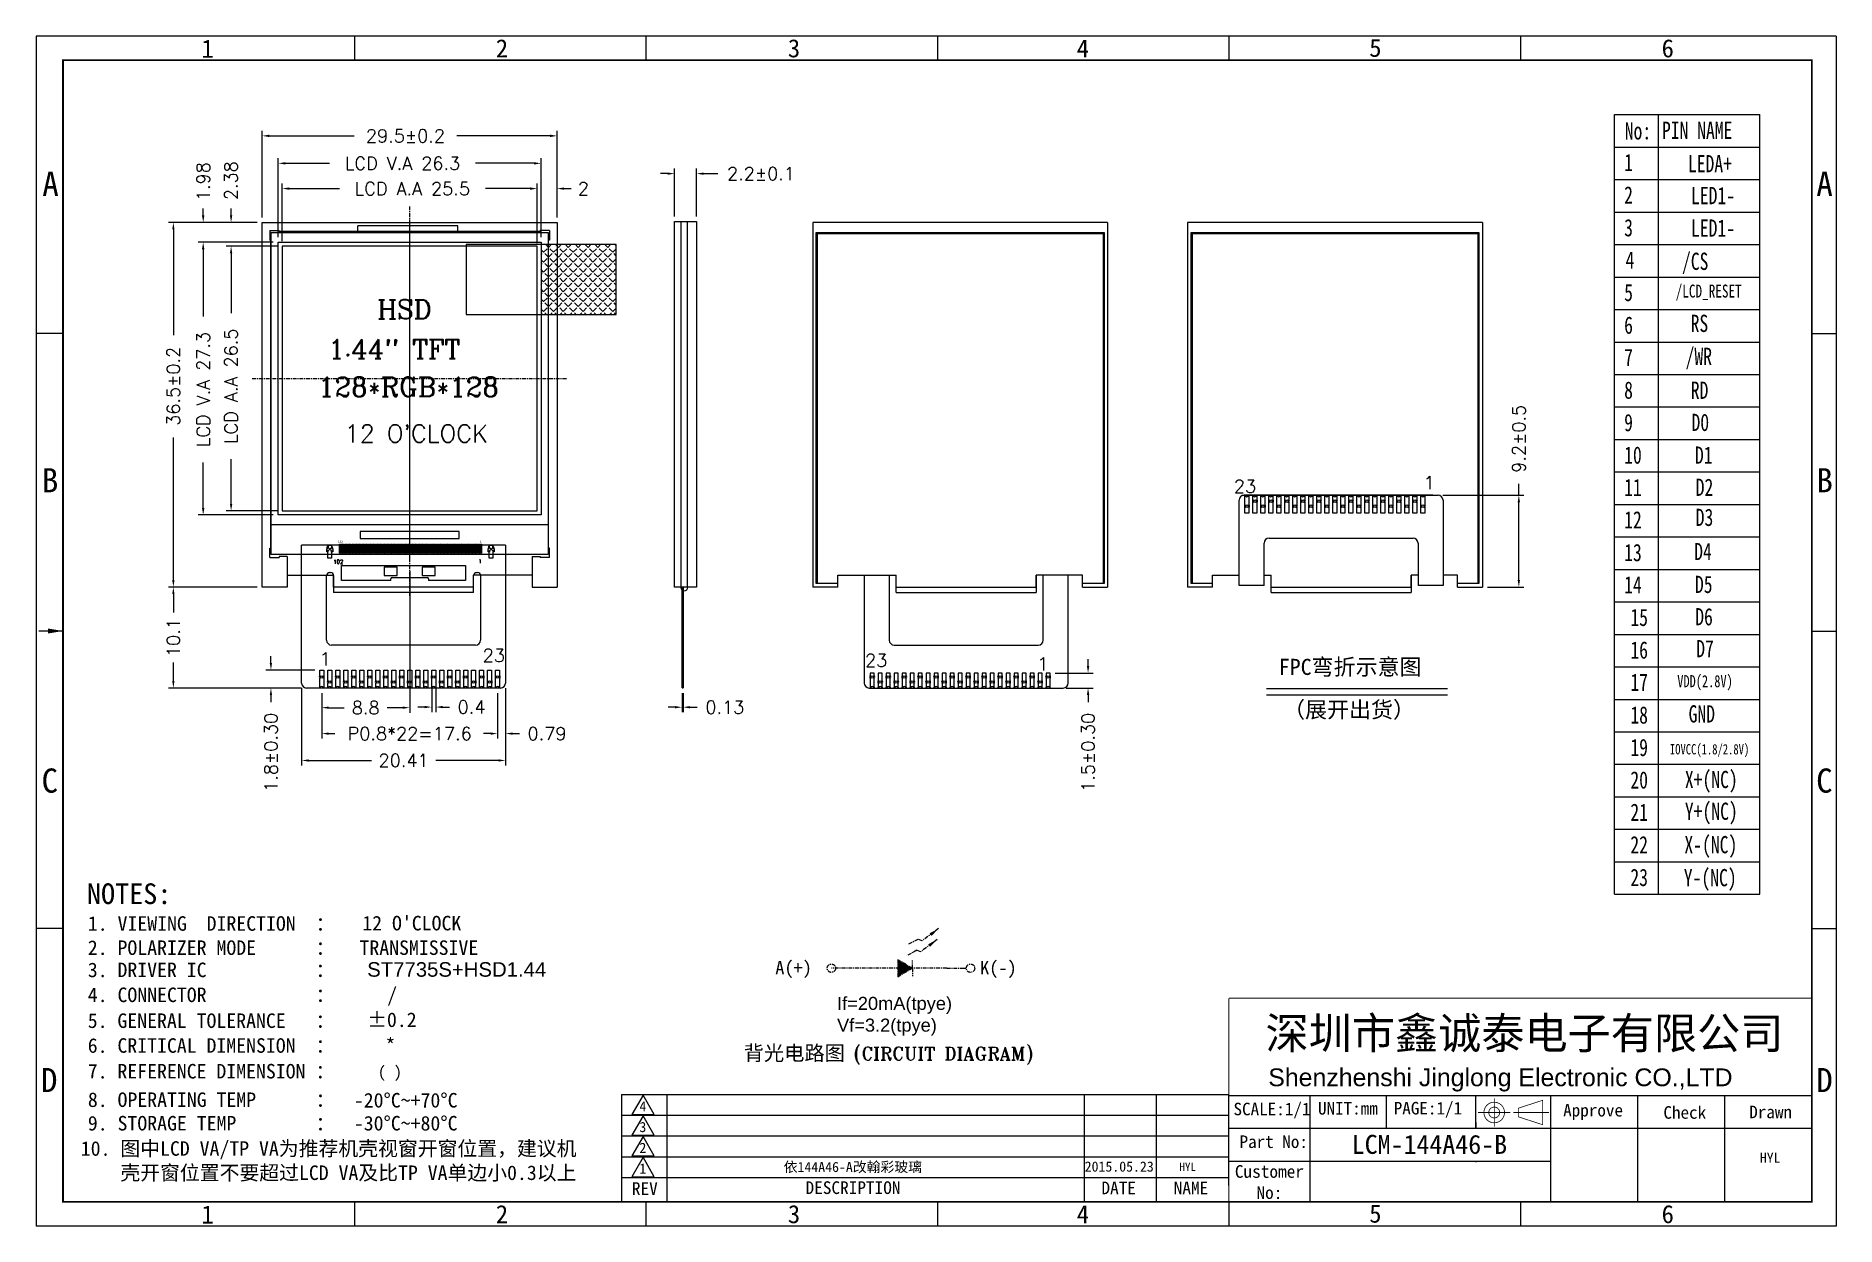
# Model space of a CAD drawing. Header units: millimetres. Extents: x 3037 to 3217, y 151 to 270.
import ezdxf
from ezdxf.enums import TextEntityAlignment as Align
from ezdxf.lldxf.tags import DXFTag

# ---------------------------------------------------------------- set-up
doc = ezdxf.new("R2010")
doc.units = ezdxf.units.MM
doc.linetypes.add('CENTER', pattern=[0.6, 0.375, -0.075, 0.075, -0.075])
for name, color, linetype in [('1', 1, 'Continuous'), ('13_GKO', 7, 'Continuous'), ('BL', 7, 'Continuous'), ('CENTER', 1, 'CENTER'), ('dim', 3, 'Continuous'), ('DT', 4, 'Continuous'), ('fpc', 32, 'Continuous'), ('housing', 7, 'Continuous'), ('LCD', 6, 'Continuous'), ('PET字体', 1, 'Continuous'), ('反射片', 4, 'Continuous')]:
    doc.layers.add(name, color=color, linetype=linetype)
doc.layers.add('中心线', color=1, linetype='CENTER', lineweight=9)
doc.styles.add('C-E02$0$RT', font='ROMANT.SHX')
doc.styles.add('CNS', font='romans.shx', dxfattribs={"height": 1.3})
doc.styles.add('hj', font='')
doc.styles.add('ROMANC', font='romanc.shx')
doc.styles.get("Standard").update_dxf_attribs({"font": ''})
doc.styles.add('style20', font='romans.shx')
doc.styles.add('宋体', font='')
doc.styles.add('楷体', font='')
doc.styles.get('hj').set_extended_font_data('KaiTi_GB2312')
doc.styles.get('Standard').set_extended_font_data('SimSun')
doc.styles.get('宋体').set_extended_font_data('SimSun')
doc.styles.get('楷体').set_extended_font_data('楷体_GB2312')
tags = doc.linetypes.add('HIDDEN', pattern=[0.2, 0.1, -0.1]).pattern_tags.tags
tags[6:7] = [DXFTag(74, 4), DXFTag(75, 0), DXFTag(340, '0'), DXFTag(46, 1.0), DXFTag(50, 0.0), DXFTag(44, 0.0), DXFTag(45, 0.0)]
tags[4:5] = [DXFTag(74, 4), DXFTag(75, 0), DXFTag(340, '0'), DXFTag(46, 1.0), DXFTag(50, 0.0), DXFTag(44, 0.0), DXFTag(45, 0.0)]
doc.dimstyles.new('LCDDIM', dxfattribs={"dimtxt": 1.5, "dimasz": 0.7, "dimexe": 0.5, "dimexo": 0.5, "dimgap": 0.8, "dimtad": 0, "dimzin": 9, "dimdsep": 46, "dimtxsty": 'hj', "dimcen": 0, "dimclrd": 256, "dimclre": 256, "dimclrt": 256, "dimadec": 0, "dimazin": 0, "dimtfac": 1, "dimtofl": 0, "dimtmove": 0, "dimatfit": 3, "dimfxl": 0, "dimarcsym": 0})
doc.dimstyles.get("Standard").update_dxf_attribs({"dimtxt": 0.5, "dimasz": 0.4, "dimexe": 0.2, "dimexo": 1, "dimgap": 0.09, "dimtad": 0, "dimzin": 0, "dimdsep": 46, "dimtxsty": 'Standard', "dimcen": 0.09, "dimclrd": 256, "dimclre": 256, "dimclrt": 256, "dimadec": 0, "dimazin": 0, "dimtfac": 1, "dimtofl": 0, "dimtmove": 0, "dimatfit": 3, "dimfxl": 0, "dimtolj": 1, "dimtzin": 0, "dimarcsym": 0})

msp = doc.modelspace()

# ---------------------------------------------------------------- texts
at = {"color": 7, "lineweight": 15, "style": '宋体'}
for s, height, p in [('1', 1.814, (3053.185, 268.181)), ('2', 1.814, (3082.635, 268.213)), ('3', 1.814, (3111.853, 268.218)), ('4', 1.814, (3140.755, 268.203)), ('5', 1.814, (3170.019, 268.269)), ('6', 1.814, (3199.27, 268.217)), ('A', 2.419, (3037.264, 254.354)), ('A', 2.419, (3214.75, 254.354)), ('B', 2.419, (3037.228, 224.673)), ('B', 2.419, (3214.764, 224.673)), ('C', 2.419, (3037.188, 194.616)), ('C', 2.419, (3214.732, 194.615)), ('NOTES:', 2.0702, (3041.734, 183.464)), ('1. VIEWING  DIRECTION  ：', 1.45561, (3041.823, 180.791)), ('2. POLARIZER MODE      ：', 1.45561, (3041.818, 178.371)), ('TRANSMISSIVE', 1.45561, (3068.997, 178.371)), ('3. DRIVER IC           ： ', 1.45561, (3041.817, 176.148)), ('4. CONNECTOR           ：', 1.45561, (3041.816, 173.651)), ('/', 1.456, (3071.771, 173.651)), ('5. GENERAL TOLERANCE   ：', 1.45561, (3041.811, 171.063)), ('%%P0.2', 1.4556, (3069.764, 171.158)), ('6. CRITICAL DIMENSION  ：', 1.45561, (3041.811, 168.577)), ('*', 1.456, (3071.601, 168.589)), ('7. REFERENCE DIMENSION ：', 1.45561, (3041.811, 166.004)), ('D', 2.419, (3037.135, 164.637)), ('( )', 1.179, (3070.837, 166.069)), ('D', 2.419, (3214.748, 164.637)), ('8. OPERATING TEMP      ：  ', 1.45561, (3041.823, 163.153)), ('  -20%%DC~+70%%DC', 1.45561, (3066.451, 163.099)), ('9. STORAGE TEMP        ：', 1.45561, (3041.823, 160.799)), ('  -30%%DC~+80%%DC', 1.45561, (3066.451, 160.799)), ('1', 1.814, (3053.185, 151.487)), ('2', 1.814, (3082.635, 151.518)), ('3', 1.814, (3111.853, 151.523)), ('4', 1.814, (3140.755, 151.508)), ('5', 1.814, (3170.019, 151.574)), ('6', 1.814, (3199.27, 151.523))]:
    msp.add_text(s, height=height, dxfattribs=at).set_placement(p)
at = {"color": 7, "style": '宋体'}
for s, p in [('SCALE:1/1', (3160.289, 162.322)), ('UNIT:mm', (3167.885, 162.397)), ('PAGE:1/1', (3175.889, 162.403)), ('Approve', (3192.417, 162.201)), ('Check', (3201.59, 161.975)), ('Drawn', (3210.178, 162.028))]:
    msp.add_text(s, height=1.2571, dxfattribs=at).set_placement(p, align=Align.CENTER)
for s, height, p in [('LCM-144A46-B', 1.90468, (3168.267, 158.459)), ('HYL', 1, (3209.114, 157.572)), ('依144A46-A改翰彩玻璃', 1.01583, (3111.437, 156.641)), ('2015.05.23', 1.0158, (3141.552, 156.682)), ('HYL', 0.8127, (3151.028, 156.756))]:
    msp.add_text(s, height=height, dxfattribs=at).set_placement(p)
at = {"color": 7, "char_height": 1.3, "width": 1.20977, "style": 'CNS'}
for s, insert, attachment_point in [('23', (3158.705, 224.634), 9), ('1', (3176.569, 224.982), 9), ('23', (3081.32, 208.998), 1), ('1', (3065.009, 208.65), 1), ('23', (3121.804, 208.502), 3), ('1', (3137.92, 208.154), 3)]:
    msp.add_mtext(s, dxfattribs=dict(at, insert=insert, attachment_point=attachment_point))
at = {"color": 7, "char_height": 0.39, "width": 0.14154, "attachment_point": 3, "rotation": 359.99997, "style": 'CNS'}
for s, insert in [('102', (3067.369, 217.923)), ('1', (3081.232, 217.97))]:
    msp.add_mtext(s, dxfattribs=dict(at, insert=insert))
at = {"color": 7, "char_height": 1.6128, "width": 17.05728, "attachment_point": 1}
for s, insert in [('FPC{\\fSimSun|b0|i0|c134|p54;弯折示意图}', (3160.964, 208.011)), ('（展开出货）', (3161.4, 203.733))]:
    msp.add_mtext(s, dxfattribs=dict(at, insert=insert))
at = {"color": 7, "lineweight": 15, "attachment_point": 1, "style": '宋体'}
for s, insert, char_height, width in [("12 O'CLOCK", (3069.28, 182.284), 1.4556, 14.71438), ('{\\fArial|b0|i0|c0|p32;ST7735S+HSD1.44}', (3069.769, 177.648), 1.45561, 14.71438), ('{\\fNSimSun|b0|i0|c134|p49;\\C1;10. 图中LCD VA/TP VA为推荐机壳视窗开窗位置，建议机\\P    壳开窗位置不要超过LCD VA及比TP VA单边小0.3以上\\fArial|b0|i0|c134|p32;\\C256;\\P\\fArial|b0|i0|c0|p32; }', (3041.113, 159.725), 1.45561, 57.33719)]:
    msp.add_mtext(s, dxfattribs=dict(at, insert=insert, char_height=char_height, width=width))
at = {"color": 7, "lineweight": 15, "attachment_point": 1}
for s, insert, char_height, width in [('{\\fSimSun|b0|i0|c134|p54;深圳市鑫诚泰电子有限公司}', (3159.644, 172.124), 3.1654, 65.7137), ('{\\fSwis721 BdOul BT|b0|i0|c0|p82;Shenzhenshi Jinglong Electronic CO.,LTD}', (3159.918, 167.012), 1.78054, 2.404793292498657e-14)]:
    msp.add_mtext(s, dxfattribs=dict(at, insert=insert, char_height=char_height, width=width))
at = {"color": 7, "attachment_point": 5, "style": '宋体'}
for s, insert, char_height in [('4', (3097.35, 163.213), 1.016), ('3', (3097.35, 161.139), 1.016), ('{\\fSimSun|b0|i0|c134|p2;Part No:}', (3160.465, 159.666), 1.25709), ('2', (3097.35, 159.065), 1.016), ('1', (3097.35, 156.992), 1.016), ('Customer \\PNo:', (3160.033, 155.628), 1.2698), ('REV', (3097.543, 154.989), 1.2698), ('DESCRIPTION', (3118.374, 155.066), 1.26979), ('DATE', (3144.956, 155.054), 1.2698), ('NAME', (3152.186, 155.054), 1.2698)]:
    msp.add_mtext(s, dxfattribs=dict(at, insert=insert, char_height=char_height))
at = {"layer": '13_GKO', "color": 7, "width": 0.75}
for s, p in [('No:', (3195.583, 259.994)), ('PIN NAME', (3199.304, 260.059)), ('1', (3195.524, 256.827)), ('2', (3195.524, 253.575)), ('3', (3195.524, 250.304)), ('4', (3195.669, 247.071)), ('5', (3195.524, 243.82)), ('6', (3195.524, 240.549)), ('7', (3195.524, 237.316)), ('8', (3195.524, 234.045)), ('9', (3195.524, 230.794)), ('10', (3195.524, 227.542)), ('11', (3195.524, 224.309)), ('12', (3195.524, 221.058)), ('13', (3195.524, 217.787)), ('14', (3195.524, 214.554)), ('15', (3196.145, 211.302)), ('16', (3196.145, 208.031)), ('17', (3196.145, 204.799)), ('18', (3196.145, 201.528)), ('19', (3196.145, 198.276)), ('20', (3196.145, 195.024)), ('21', (3196.145, 191.792)), ('22', (3196.145, 188.54)), ('23', (3196.145, 185.269))]:
    msp.add_text(s, height=1.728, dxfattribs=at).set_placement(p)
for s, height, p in [('LEDA+', 1.728, (3204.104, 257.575)), ('LED1-', 1.728, (3204.416, 254.381)), ('LED1-', 1.728, (3204.416, 251.129)), ('/CS', 1.728, (3202.631, 247.803)), ('/LCD_RESET', 1.296, (3203.981, 244.823)), ('RS', 1.728, (3203.055, 241.593)), ('/WR', 1.728, (3202.995, 238.29)), ('RD', 1.728, (3203.069, 234.898)), ('D0', 1.728, (3203.144, 231.68)), ('D1', 1.728, (3203.488, 228.401)), ('D2', 1.728, (3203.563, 225.186)), ('D3', 1.728, (3203.563, 222.175)), ('D4', 1.728, (3203.413, 218.754)), ('D5', 1.728, (3203.488, 215.464)), ('D6', 1.728, (3203.518, 212.227)), ('D7', 1.728, (3203.617, 209.03)), ('VDD(2.8V)', 1.2096, (3203.615, 205.774)), ('GND', 1.728, (3203.294, 202.502)), ('IOVCC(1.8/2.8V)', 1.0368, (3204.07, 198.962)), ('X+(NC)', 1.728, (3204.243, 195.934)), ('Y+(NC)', 1.728, (3204.243, 192.755)), ('X-(NC)', 1.728, (3204.195, 189.411)), ('Y-(NC)', 1.728, (3204.134, 186.11))]:
    msp.add_text(s, height=height, dxfattribs=at).set_placement(p, align=Align.MIDDLE_CENTER)
at = {"layer": 'CENTER', "color": 7}
for s, p in [('A(+)', (3110.598, 176.416)), ('K(-)', (3131.089, 176.415))]:
    msp.add_text(s, height=1.3437, dxfattribs=at).set_placement(p)
at = {"layer": '反射片', "color": 7, "lineweight": 15}
for s, height, style, p in [('背光电路图', 1.4838, '楷体', (3107.441, 167.81)), ('(CIRCUIT DIAGRAM)', 1.3057, 'C-E02$0$RT', (3118.433, 167.849))]:
    msp.add_text(s, height=height, dxfattribs=dict(at, style=style)).set_placement(p)
at = {"layer": '反射片', "color": 7, "lineweight": 15, "insert": (3116.777, 174.175), "char_height": 1.3057, "width": 20.65356, "attachment_point": 1, "style": 'C-E02$0$RT'}
msp.add_mtext('{\\fArial|b0|i0|c0|p32;If=20mA(tpye)\\PVf=3.2(tpye)}', dxfattribs=at)

# ---------------------------------------------------------------- blocks, each defined once
blk = doc.blocks.new('*D19')
at = {"layer": 'Defpoints', "color": 0}
for p in [(3101.27, 205.09), (3101.37, 205.09), (3101.27, 203.17)]:
    blk.add_point(p, dxfattribs=at)
at = {"layer": 'dim', "lineweight": -2}
for p, q in [((3101.27, 204.59), (3101.27, 202.67)), ((3101.37, 204.59), (3101.37, 202.67)), ((3100.57, 203.17), (3099.87, 203.17)), ((3102.07, 203.17), (3102.77, 203.17))]:
    blk.add_line(p, q, dxfattribs=at)
at = {"layer": 'dim'}
for points in [[(3100.57, 203.28), (3100.57, 203.05), (3101.27, 203.17)], [(3102.07, 203.28), (3102.07, 203.05), (3101.37, 203.17)]]:
    blk.add_solid(points, dxfattribs=at)
at = {"layer": 'dim', "insert": (3105.55, 203.17), "char_height": 1.3, "attachment_point": 5, "style": 'CNS'}
blk.add_mtext('0.13', dxfattribs=at)
blk = doc.blocks.new('*D5')
at = {"layer": 'Defpoints', "color": 0}
for p in [(3065.22, 205.09), (3082.82, 205.09), (3065.22, 200.53)]:
    blk.add_point(p, dxfattribs=at)
at = {"layer": 'dim', "lineweight": -2}
for p, q in [((3065.22, 204.59), (3065.22, 200.03)), ((3082.82, 204.59), (3082.82, 200.03)), ((3065.92, 200.53), (3066.54, 200.53)), ((3082.12, 200.53), (3081.51, 200.53))]:
    blk.add_line(p, q, dxfattribs=at)
at = {"layer": 'dim'}
for points in [[(3065.92, 200.64), (3065.92, 200.41), (3065.22, 200.53)], [(3082.12, 200.64), (3082.12, 200.41), (3082.82, 200.53)]]:
    blk.add_solid(points, dxfattribs=at)
at = {"layer": 'dim', "insert": (3074.02, 200.53), "char_height": 1.3, "attachment_point": 5, "style": 'CNS'}
blk.add_mtext('P0.8*22=17.6', dxfattribs=at)
blk = doc.blocks.new('*D6')
at = {"layer": 'Defpoints', "color": 0}
for p in [(3076.22, 205.75), (3076.62, 205.75), (3076.62, 203.18)]:
    blk.add_point(p, dxfattribs=at)
at = {"layer": 'dim', "lineweight": -2}
for p, q in [((3076.22, 205.25), (3076.22, 202.68)), ((3076.62, 205.25), (3076.62, 202.68)), ((3075.52, 203.18), (3074.82, 203.18)), ((3077.32, 203.18), (3078.02, 203.18))]:
    blk.add_line(p, q, dxfattribs=at)
at = {"layer": 'dim'}
for points in [[(3075.52, 203.3), (3075.52, 203.07), (3076.22, 203.18)], [(3077.32, 203.3), (3077.32, 203.07), (3076.62, 203.18)]]:
    blk.add_solid(points, dxfattribs=at)
at = {"layer": 'dim', "insert": (3080.21, 203.18), "char_height": 1.3, "attachment_point": 5, "style": 'CNS'}
blk.add_mtext('0.4', dxfattribs=at)
blk = doc.blocks.new('A$C2FA62472')
at = {"layer": 'DT'}
h = blk.add_hatch(dxfattribs=at)
h.set_pattern_fill('ANGLE', color=256, scale=0.1, angle=45, style=0)
h.set_pattern_definition([(45, (-626.3255, -590.4552), (-0.4939141, 0.4939141), [0.508, -0.1905]), (135, (-626.3255, -590.4552), (-0.4939141, -0.4939141), [0.508, -0.1905])])
h.paths.add_polyline_path([(7.5, 0), (15, 0), (15, 7), (7.5, 7)])
blk.add_line((7.5, 7), (7.5, 0), dxfattribs=at)
blk.add_lwpolyline([(0, 0), (15, 0), (15, 7), (0, 7)], close=True, dxfattribs=at)
blk = doc.blocks.new('*D7')
at = {"layer": 'Defpoints', "color": 0}
for p in [(3059.27, 215.19), (3050.38, 205.09), (3063.71, 205.09)]:
    blk.add_point(p, dxfattribs=at)
at = {"layer": 'dim', "lineweight": -2}
for p, q in [((3058.77, 215.19), (3049.88, 215.19)), ((3050.38, 214.49), (3050.38, 212.64)), ((3050.38, 205.79), (3050.38, 207.64)), ((3063.21, 205.09), (3049.88, 205.09))]:
    blk.add_line(p, q, dxfattribs=at)
at = {"layer": 'dim'}
for points in [[(3050.26, 214.49), (3050.49, 214.49), (3050.38, 215.19)], [(3050.26, 205.79), (3050.49, 205.79), (3050.38, 205.09)]]:
    blk.add_solid(points, dxfattribs=at)
at = {"layer": 'dim', "insert": (3050.38, 210.14), "char_height": 1.3, "attachment_point": 5, "rotation": 90, "style": 'CNS'}
blk.add_mtext('10.1', dxfattribs=at)
blk = doc.blocks.new('*D8')
at = {"layer": 'Defpoints', "color": 0}
for p in [(3059.27, 251.69), (3050.38, 215.19), (3059.27, 215.19)]:
    blk.add_point(p, dxfattribs=at)
at = {"layer": 'dim', "lineweight": -2}
for p, q in [((3058.77, 251.69), (3049.88, 251.69)), ((3050.38, 250.99), (3050.38, 240.42)), ((3050.38, 215.89), (3050.38, 230.16)), ((3058.77, 215.19), (3049.88, 215.19))]:
    blk.add_line(p, q, dxfattribs=at)
at = {"layer": 'dim'}
for points in [[(3050.26, 250.99), (3050.49, 250.99), (3050.38, 251.69)], [(3050.26, 215.89), (3050.49, 215.89), (3050.38, 215.19)]]:
    blk.add_solid(points, dxfattribs=at)
at = {"layer": 'dim', "insert": (3050.38, 235.29), "char_height": 1.3, "attachment_point": 5, "rotation": 90, "style": 'CNS'}
blk.add_mtext('36.5%%P0.2', dxfattribs=at)
blk = doc.blocks.new('*D9')
at = {"layer": 'Defpoints', "color": 0}
for p in [(3059.27, 260.36), (3059.27, 251.69), (3088.77, 251.69)]:
    blk.add_point(p, dxfattribs=at)
at = {"layer": 'dim', "lineweight": -2}
for p, q in [((3059.27, 252.19), (3059.27, 260.86)), ((3059.97, 260.36), (3068.46, 260.36)), ((3088.07, 260.36), (3078.73, 260.36)), ((3088.77, 252.19), (3088.77, 260.86))]:
    blk.add_line(p, q, dxfattribs=at)
at = {"layer": 'dim'}
for points in [[(3059.97, 260.48), (3059.97, 260.24), (3059.27, 260.36)], [(3088.07, 260.48), (3088.07, 260.24), (3088.77, 260.36)]]:
    blk.add_solid(points, dxfattribs=at)
at = {"layer": 'dim', "insert": (3073.6, 260.36), "char_height": 1.3, "attachment_point": 5, "style": 'CNS'}
blk.add_mtext('29.5%%P0.2', dxfattribs=at)
blk = doc.blocks.new('*D10')
at = {"layer": 'Defpoints', "color": 0}
for p in [(3086.77, 255.08), (3061.27, 249.31), (3086.77, 249.13)]:
    blk.add_point(p, dxfattribs=at)
at = {"layer": 'dim', "lineweight": -2}
for p, q in [((3061.27, 249.81), (3061.27, 255.58)), ((3061.97, 255.08), (3066.99, 255.08)), ((3086.07, 255.08), (3081.59, 255.08)), ((3086.77, 249.63), (3086.77, 255.58))]:
    blk.add_line(p, q, dxfattribs=at)
at = {"layer": 'dim'}
for points in [[(3061.97, 255.2), (3061.97, 254.96), (3061.27, 255.08)], [(3086.07, 255.2), (3086.07, 254.96), (3086.77, 255.08)]]:
    blk.add_solid(points, dxfattribs=at)
at = {"layer": 'dim', "insert": (3074.29, 255.08), "char_height": 1.3, "attachment_point": 5, "style": 'CNS'}
blk.add_mtext('LCD A.A 25.5', dxfattribs=at)
blk = doc.blocks.new('*D11')
at = {"layer": 'Defpoints', "color": 0}
for p in [(3088.77, 255.08), (3088.77, 251.69), (3086.77, 249.31)]:
    blk.add_point(p, dxfattribs=at)
at = {"layer": 'dim', "lineweight": -2}
for p, q in [((3086.07, 255.08), (3085.37, 255.08)), ((3086.77, 249.81), (3086.77, 255.58)), ((3088.77, 252.19), (3088.77, 255.58)), ((3089.47, 255.08), (3090.17, 255.08))]:
    blk.add_line(p, q, dxfattribs=at)
at = {"layer": 'dim'}
for points in [[(3086.07, 255.2), (3086.07, 254.96), (3086.77, 255.08)], [(3089.47, 255.2), (3089.47, 254.96), (3088.77, 255.08)]]:
    blk.add_solid(points, dxfattribs=at)
at = {"layer": 'dim', "insert": (3091.4, 255.08), "char_height": 1.3, "attachment_point": 5, "style": 'CNS'}
blk.add_mtext('2', dxfattribs=at)
blk = doc.blocks.new('*D12')
at = {"layer": 'Defpoints', "color": 0}
for p in [(3056.15, 251.69), (3059.27, 251.69), (3061.27, 249.31)]:
    blk.add_point(p, dxfattribs=at)
at = {"layer": 'dim', "lineweight": -2}
for p, q in [((3056.15, 252.39), (3056.15, 253.09)), ((3058.77, 251.69), (3055.65, 251.69)), ((3060.77, 249.31), (3055.65, 249.31)), ((3056.15, 248.61), (3056.15, 247.91))]:
    blk.add_line(p, q, dxfattribs=at)
at = {"layer": 'dim'}
for points in [[(3056.04, 252.39), (3056.27, 252.39), (3056.15, 251.69)], [(3056.04, 248.61), (3056.27, 248.61), (3056.15, 249.31)]]:
    blk.add_solid(points, dxfattribs=at)
at = {"layer": 'dim', "insert": (3056.15, 255.87), "char_height": 1.3, "attachment_point": 5, "rotation": 90, "style": 'CNS'}
blk.add_mtext('2.38', dxfattribs=at)
blk = doc.blocks.new('*D13')
at = {"layer": 'Defpoints', "color": 0}
for p in [(3056.15, 249.31), (3061.27, 249.31), (3061.27, 222.81)]:
    blk.add_point(p, dxfattribs=at)
at = {"layer": 'dim', "lineweight": -2}
for p, q in [((3060.77, 249.31), (3055.65, 249.31)), ((3056.15, 248.61), (3056.15, 242.6)), ((3056.15, 223.51), (3056.15, 228)), ((3060.77, 222.81), (3055.65, 222.81))]:
    blk.add_line(p, q, dxfattribs=at)
at = {"layer": 'dim'}
for points in [[(3056.04, 248.61), (3056.27, 248.61), (3056.15, 249.31)], [(3056.04, 223.51), (3056.27, 223.51), (3056.15, 222.81)]]:
    blk.add_solid(points, dxfattribs=at)
at = {"layer": 'dim', "insert": (3056.15, 235.3), "char_height": 1.3, "attachment_point": 5, "rotation": 90, "style": 'CNS'}
blk.add_mtext('LCD A.A 26.5', dxfattribs=at)
blk = doc.blocks.new('*D20')
at = {"layer": 'Defpoints', "color": 0}
for p in [(3102.72, 256.58), (3100.52, 251.79), (3102.72, 251.79)]:
    blk.add_point(p, dxfattribs=at)
at = {"layer": 'dim', "lineweight": -2}
for p, q in [((3099.82, 256.58), (3099.12, 256.58)), ((3100.52, 252.29), (3100.52, 257.08)), ((3102.72, 252.29), (3102.72, 257.08)), ((3103.42, 256.58), (3104.84, 256.58))]:
    blk.add_line(p, q, dxfattribs=at)
at = {"layer": 'dim'}
for points in [[(3099.82, 256.69), (3099.82, 256.46), (3100.52, 256.58)], [(3103.42, 256.69), (3103.42, 256.46), (3102.72, 256.58)]]:
    blk.add_solid(points, dxfattribs=at)
at = {"layer": 'dim', "insert": (3109.17, 256.58), "char_height": 1.3, "attachment_point": 5, "style": 'CNS'}
blk.add_mtext('2.2%%P0.1', dxfattribs=at)
blk = doc.blocks.new('*D14')
at = {"layer": 'Defpoints', "color": 0}
for p in [(3176.9, 224.39), (3181.34, 215.19), (3184.99, 215.19)]:
    blk.add_point(p, dxfattribs=at)
at = {"layer": 'dim', "lineweight": -2}
for p, q in [((3184.99, 224.39), (3184.99, 225.53)), ((3177.4, 224.39), (3185.49, 224.39)), ((3184.99, 215.89), (3184.99, 223.69)), ((3181.84, 215.19), (3185.49, 215.19))]:
    blk.add_line(p, q, dxfattribs=at)
at = {"layer": 'dim'}
for points in [[(3184.87, 223.69), (3185.1, 223.69), (3184.99, 224.39)], [(3184.87, 215.89), (3185.1, 215.89), (3184.99, 215.19)]]:
    blk.add_solid(points, dxfattribs=at)
at = {"layer": 'dim', "insert": (3184.99, 230.04), "char_height": 1.3, "attachment_point": 5, "rotation": 90, "style": 'CNS'}
blk.add_mtext('9.2%%P0.5', dxfattribs=at)
blk = doc.blocks.new('*D15')
at = {"layer": 'Defpoints', "color": 0}
for p in [(3074.02, 217.27), (3065.22, 205.09), (3065.22, 203.12)]:
    blk.add_point(p, dxfattribs=at)
at = {"layer": 'dim', "lineweight": -2}
for p, q in [((3074.02, 216.77), (3074.02, 202.62)), ((3065.22, 204.59), (3065.22, 202.62)), ((3065.92, 203.12), (3067.46, 203.12)), ((3073.32, 203.12), (3071.78, 203.12))]:
    blk.add_line(p, q, dxfattribs=at)
at = {"layer": 'dim'}
for points in [[(3065.92, 203.24), (3065.92, 203.01), (3065.22, 203.12)], [(3073.32, 203.24), (3073.32, 203.01), (3074.02, 203.12)]]:
    blk.add_solid(points, dxfattribs=at)
at = {"layer": 'dim', "insert": (3069.62, 203.12), "char_height": 1.3, "attachment_point": 5, "style": 'CNS'}
blk.add_mtext('8.8', dxfattribs=at)
blk = doc.blocks.new('*D4')
at = {"layer": 'Defpoints', "color": 0}
for p in [(3063.21, 205.59), (3083.61, 205.59), (3083.61, 197.84)]:
    blk.add_point(p, dxfattribs=at)
at = {"layer": 'dim', "lineweight": -2}
for p, q in [((3063.21, 205.09), (3063.21, 197.34)), ((3083.61, 205.09), (3083.61, 197.34)), ((3063.91, 197.84), (3070.19, 197.84)), ((3082.91, 197.84), (3076.62, 197.84))]:
    blk.add_line(p, q, dxfattribs=at)
at = {"layer": 'dim'}
for points in [[(3063.91, 197.95), (3063.91, 197.72), (3063.21, 197.84)], [(3082.91, 197.95), (3082.91, 197.72), (3083.61, 197.84)]]:
    blk.add_solid(points, dxfattribs=at)
at = {"layer": 'dim', "insert": (3073.41, 197.84), "char_height": 1.3, "attachment_point": 5, "style": 'CNS'}
blk.add_mtext('20.41', dxfattribs=at)
blk = doc.blocks.new('*D16')
at = {"layer": 'Defpoints', "color": 0}
for p in [(3083.61, 205.59), (3082.82, 205.09), (3083.61, 200.53)]:
    blk.add_point(p, dxfattribs=at)
at = {"layer": 'dim', "lineweight": -2}
for p, q in [((3082.82, 204.59), (3082.82, 200.03)), ((3083.61, 205.09), (3083.61, 200.03)), ((3082.12, 200.53), (3081.42, 200.53)), ((3084.31, 200.53), (3085.01, 200.53))]:
    blk.add_line(p, q, dxfattribs=at)
at = {"layer": 'dim'}
for points in [[(3082.12, 200.64), (3082.12, 200.41), (3082.82, 200.53)], [(3084.31, 200.64), (3084.31, 200.41), (3083.61, 200.53)]]:
    blk.add_solid(points, dxfattribs=at)
at = {"layer": 'dim', "insert": (3087.76, 200.53), "char_height": 1.3, "attachment_point": 5, "style": 'CNS'}
blk.add_mtext('0.79', dxfattribs=at)
blk = doc.blocks.new('*D17')
at = {"layer": 'Defpoints', "color": 0}
for p in [(3060.14, 206.89), (3065.02, 206.89), (3063.71, 205.09)]:
    blk.add_point(p, dxfattribs=at)
at = {"layer": 'dim', "lineweight": -2}
for p, q in [((3060.14, 207.59), (3060.14, 208.29)), ((3064.52, 206.89), (3059.64, 206.89)), ((3063.21, 205.09), (3059.64, 205.09)), ((3060.14, 204.39), (3060.14, 203.69))]:
    blk.add_line(p, q, dxfattribs=at)
at = {"layer": 'dim'}
for points in [[(3060.02, 207.59), (3060.25, 207.59), (3060.14, 206.89)], [(3060.02, 204.39), (3060.25, 204.39), (3060.14, 205.09)]]:
    blk.add_solid(points, dxfattribs=at)
at = {"layer": 'dim', "insert": (3060.14, 198.65), "char_height": 1.3, "attachment_point": 5, "rotation": 90, "style": 'CNS'}
blk.add_mtext('1.8%%P0.30', dxfattribs=at)
blk = doc.blocks.new('*D18')
at = {"layer": 'Defpoints', "color": 0}
for p in [(3138.09, 206.59), (3139.2, 205.09), (3141.89, 205.09)]:
    blk.add_point(p, dxfattribs=at)
at = {"layer": 'dim', "lineweight": -2}
for p, q in [((3141.89, 207.29), (3141.89, 207.99)), ((3138.59, 206.59), (3142.39, 206.59)), ((3139.7, 205.09), (3142.39, 205.09)), ((3141.89, 204.39), (3141.89, 203.69))]:
    blk.add_line(p, q, dxfattribs=at)
at = {"layer": 'dim'}
for points in [[(3141.77, 207.29), (3142.01, 207.29), (3141.89, 206.59)], [(3141.77, 204.39), (3142.01, 204.39), (3141.89, 205.09)]]:
    blk.add_solid(points, dxfattribs=at)
at = {"layer": 'dim', "insert": (3141.89, 198.65), "char_height": 1.3, "attachment_point": 5, "rotation": 90, "style": 'CNS'}
blk.add_mtext('1.5%%P0.30', dxfattribs=at)
blk = doc.blocks.new('HSD')
at = {"layer": 'LCD'}
for points in [[(3181.21, 660.01), (3153.51, 660.01), (3153.51, 692.25), (3181.21, 692.25)], [(3180.11, 664.38), (3180.11, 690.88), (3154.61, 690.88), (3154.61, 664.38)], [(3160.33, 661.06), (3160.4, 661.06), (3160.4, 660.21), (3160.33, 660.21)], [(3160.47, 661.06), (3160.54, 661.06), (3160.54, 660.21), (3160.47, 660.21)], [(3160.61, 661.06), (3160.68, 661.06), (3160.68, 660.21), (3160.61, 660.21)], [(3160.75, 661.06), (3160.82, 661.06), (3160.82, 660.21), (3160.75, 660.21)], [(3160.89, 661.06), (3160.96, 661.06), (3160.96, 660.21), (3160.89, 660.21)], [(3161.03, 661.06), (3161.1, 661.06), (3161.1, 660.21), (3161.03, 660.21)], [(3161.17, 661.06), (3161.24, 661.06), (3161.24, 660.21), (3161.17, 660.21)], [(3161.31, 661.06), (3161.38, 661.06), (3161.38, 660.21), (3161.31, 660.21)], [(3161.45, 661.06), (3161.52, 661.06), (3161.52, 660.21), (3161.45, 660.21)], [(3161.59, 661.06), (3161.66, 661.06), (3161.66, 660.21), (3161.59, 660.21)], [(3161.73, 661.06), (3161.8, 661.06), (3161.8, 660.21), (3161.73, 660.21)], [(3161.87, 661.06), (3161.94, 661.06), (3161.94, 660.21), (3161.87, 660.21)], [(3162.01, 661.06), (3162.08, 661.06), (3162.08, 660.21), (3162.01, 660.21)], [(3162.15, 661.06), (3162.22, 661.06), (3162.22, 660.21), (3162.15, 660.21)], [(3162.29, 661.06), (3162.36, 661.06), (3162.36, 660.21), (3162.29, 660.21)], [(3162.41, 662.31), (3162.41, 661.64), (3172.31, 661.64), (3172.31, 662.31)], [(3162.43, 661.06), (3162.5, 661.06), (3162.5, 660.21), (3162.43, 660.21)], [(3162.57, 661.06), (3162.64, 661.06), (3162.64, 660.21), (3162.57, 660.21)], [(3162.71, 661.06), (3162.78, 661.06), (3162.78, 660.21), (3162.71, 660.21)], [(3162.85, 661.06), (3162.92, 661.06), (3162.92, 660.21), (3162.85, 660.21)], [(3162.99, 661.06), (3163.06, 661.06), (3163.06, 660.21), (3162.99, 660.21)], [(3163.13, 661.06), (3163.2, 661.06), (3163.2, 660.21), (3163.13, 660.21)], [(3163.27, 661.06), (3163.34, 661.06), (3163.34, 660.21), (3163.27, 660.21)], [(3163.41, 661.06), (3163.48, 661.06), (3163.48, 660.21), (3163.41, 660.21)], [(3163.55, 661.06), (3163.62, 661.06), (3163.62, 660.21), (3163.55, 660.21)], [(3163.69, 661.06), (3163.76, 661.06), (3163.76, 660.21), (3163.69, 660.21)], [(3163.83, 661.06), (3163.9, 661.06), (3163.9, 660.21), (3163.83, 660.21)], [(3163.97, 661.06), (3164.04, 661.06), (3164.04, 660.21), (3163.97, 660.21)], [(3164.11, 661.06), (3164.18, 661.06), (3164.18, 660.21), (3164.11, 660.21)], [(3164.25, 661.06), (3164.32, 661.06), (3164.32, 660.21), (3164.25, 660.21)], [(3164.39, 661.06), (3164.46, 661.06), (3164.46, 660.21), (3164.39, 660.21)], [(3164.53, 661.06), (3164.6, 661.06), (3164.6, 660.21), (3164.53, 660.21)], [(3164.67, 661.06), (3164.74, 661.06), (3164.74, 660.21), (3164.67, 660.21)], [(3164.81, 661.06), (3164.88, 661.06), (3164.88, 660.21), (3164.81, 660.21)], [(3164.95, 661.06), (3165.02, 661.06), (3165.02, 660.21), (3164.95, 660.21)], [(3165.09, 661.06), (3165.16, 661.06), (3165.16, 660.21), (3165.09, 660.21)], [(3165.23, 661.06), (3165.3, 661.06), (3165.3, 660.21), (3165.23, 660.21)], [(3165.37, 661.06), (3165.44, 661.06), (3165.44, 660.21), (3165.37, 660.21)], [(3165.51, 661.06), (3165.58, 661.06), (3165.58, 660.21), (3165.51, 660.21)], [(3165.65, 661.06), (3165.72, 661.06), (3165.72, 660.21), (3165.65, 660.21)], [(3165.79, 661.06), (3165.86, 661.06), (3165.86, 660.21), (3165.79, 660.21)], [(3165.93, 661.06), (3166, 661.06), (3166, 660.21), (3165.93, 660.21)], [(3166.07, 661.06), (3166.14, 661.06), (3166.14, 660.21), (3166.07, 660.21)], [(3166.21, 661.06), (3166.28, 661.06), (3166.28, 660.21), (3166.21, 660.21)], [(3166.35, 661.06), (3166.42, 661.06), (3166.42, 660.21), (3166.35, 660.21)], [(3166.49, 661.06), (3166.56, 661.06), (3166.56, 660.21), (3166.49, 660.21)], [(3166.63, 661.06), (3166.7, 661.06), (3166.7, 660.21), (3166.63, 660.21)], [(3166.77, 661.06), (3166.84, 661.06), (3166.84, 660.21), (3166.77, 660.21)], [(3166.91, 661.06), (3166.98, 661.06), (3166.98, 660.21), (3166.91, 660.21)], [(3167.05, 661.06), (3167.12, 661.06), (3167.12, 660.21), (3167.05, 660.21)], [(3167.19, 661.06), (3167.26, 661.06), (3167.26, 660.21), (3167.19, 660.21)], [(3167.33, 661.06), (3167.4, 661.06), (3167.4, 660.21), (3167.33, 660.21)], [(3167.47, 661.06), (3167.54, 661.06), (3167.54, 660.21), (3167.47, 660.21)], [(3167.61, 661.06), (3167.68, 661.06), (3167.68, 660.21), (3167.61, 660.21)], [(3167.75, 661.06), (3167.82, 661.06), (3167.82, 660.21), (3167.75, 660.21)], [(3167.89, 661.06), (3167.96, 661.06), (3167.96, 660.21), (3167.89, 660.21)], [(3168.03, 661.06), (3168.1, 661.06), (3168.1, 660.21), (3168.03, 660.21)], [(3168.17, 661.06), (3168.24, 661.06), (3168.24, 660.21), (3168.17, 660.21)], [(3168.31, 661.06), (3168.38, 661.06), (3168.38, 660.21), (3168.31, 660.21)], [(3168.45, 661.06), (3168.52, 661.06), (3168.52, 660.21), (3168.45, 660.21)], [(3168.59, 661.06), (3168.66, 661.06), (3168.66, 660.21), (3168.59, 660.21)], [(3168.73, 661.06), (3168.8, 661.06), (3168.8, 660.21), (3168.73, 660.21)], [(3168.87, 661.06), (3168.94, 661.06), (3168.94, 660.21), (3168.87, 660.21)], [(3169.01, 661.06), (3169.08, 661.06), (3169.08, 660.21), (3169.01, 660.21)], [(3169.15, 661.06), (3169.22, 661.06), (3169.22, 660.21), (3169.15, 660.21)], [(3169.29, 661.06), (3169.36, 661.06), (3169.36, 660.21), (3169.29, 660.21)], [(3169.43, 661.06), (3169.5, 661.06), (3169.5, 660.21), (3169.43, 660.21)], [(3169.57, 661.06), (3169.64, 661.06), (3169.64, 660.21), (3169.57, 660.21)], [(3169.71, 661.06), (3169.78, 661.06), (3169.78, 660.21), (3169.71, 660.21)], [(3169.85, 661.06), (3169.92, 661.06), (3169.92, 660.21), (3169.85, 660.21)], [(3169.99, 661.06), (3170.06, 661.06), (3170.06, 660.21), (3169.99, 660.21)], [(3170.13, 661.06), (3170.2, 661.06), (3170.2, 660.21), (3170.13, 660.21)], [(3170.27, 661.06), (3170.34, 661.06), (3170.34, 660.21), (3170.27, 660.21)], [(3170.41, 661.06), (3170.48, 661.06), (3170.48, 660.21), (3170.41, 660.21)], [(3170.55, 661.06), (3170.62, 661.06), (3170.62, 660.21), (3170.55, 660.21)], [(3170.69, 661.06), (3170.76, 661.06), (3170.76, 660.21), (3170.69, 660.21)], [(3170.83, 661.06), (3170.9, 661.06), (3170.9, 660.21), (3170.83, 660.21)], [(3170.97, 661.06), (3171.04, 661.06), (3171.04, 660.21), (3170.97, 660.21)], [(3171.11, 661.06), (3171.18, 661.06), (3171.18, 660.21), (3171.11, 660.21)], [(3171.25, 661.06), (3171.32, 661.06), (3171.32, 660.21), (3171.25, 660.21)], [(3171.39, 661.06), (3171.46, 661.06), (3171.46, 660.21), (3171.39, 660.21)], [(3171.53, 661.06), (3171.6, 661.06), (3171.6, 660.21), (3171.53, 660.21)], [(3171.67, 661.06), (3171.74, 661.06), (3171.74, 660.21), (3171.67, 660.21)], [(3171.81, 661.06), (3171.88, 661.06), (3171.88, 660.21), (3171.81, 660.21)], [(3171.95, 661.06), (3172.02, 661.06), (3172.02, 660.21), (3171.95, 660.21)], [(3172.09, 661.06), (3172.16, 661.06), (3172.16, 660.21), (3172.09, 660.21)], [(3172.23, 661.06), (3172.3, 661.06), (3172.3, 660.21), (3172.23, 660.21)], [(3172.37, 661.06), (3172.44, 661.06), (3172.44, 660.21), (3172.37, 660.21)], [(3172.51, 661.06), (3172.58, 661.06), (3172.58, 660.21), (3172.51, 660.21)], [(3172.65, 661.06), (3172.72, 661.06), (3172.72, 660.21), (3172.65, 660.21)], [(3172.79, 661.06), (3172.86, 661.06), (3172.86, 660.21), (3172.79, 660.21)], [(3172.93, 661.06), (3173, 661.06), (3173, 660.21), (3172.93, 660.21)], [(3173.07, 661.06), (3173.14, 661.06), (3173.14, 660.21), (3173.07, 660.21)], [(3173.21, 661.06), (3173.28, 661.06), (3173.28, 660.21), (3173.21, 660.21)], [(3173.35, 661.06), (3173.42, 661.06), (3173.42, 660.21), (3173.35, 660.21)], [(3173.49, 661.06), (3173.56, 661.06), (3173.56, 660.21), (3173.49, 660.21)], [(3173.63, 661.06), (3173.7, 661.06), (3173.7, 660.21), (3173.63, 660.21)], [(3173.77, 661.06), (3173.84, 661.06), (3173.84, 660.21), (3173.77, 660.21)], [(3173.91, 661.06), (3173.98, 661.06), (3173.98, 660.21), (3173.91, 660.21)], [(3174.05, 661.06), (3174.12, 661.06), (3174.12, 660.21), (3174.05, 660.21)], [(3174.19, 661.06), (3174.26, 661.06), (3174.26, 660.21), (3174.19, 660.21)], [(3174.33, 661.06), (3174.4, 661.06), (3174.4, 660.21), (3174.33, 660.21)], [(3174.47, 661.06), (3174.54, 661.06), (3174.54, 660.21), (3174.47, 660.21)]]:
    blk.add_lwpolyline(points, close=True, dxfattribs=at)
for points in [[(3153.51, 663.01), (3181.21, 663.01)], [(3175.68, 660.38), (3175.33, 660.73)], [(3175.68, 660.73), (3175.33, 660.38)]]:
    blk.add_lwpolyline(points, dxfattribs=at)
for points in [[(3159.19, 660.73), (3159.06, 660.73, -0.131652), (3159.19, 660.86), (3159.19, 660.73), (3159.54, 660.38), (3159.67, 660.38, -0.131652), (3159.54, 660.26), (3159.54, 660.38)], [(3159.19, 660.38), (3159.06, 660.38, 0.131652), (3159.19, 660.26), (3159.19, 660.38), (3159.54, 660.73), (3159.67, 660.73, 0.131652), (3159.54, 660.86), (3159.54, 660.73)]]:
    blk.add_lwpolyline(points, format="xyb", dxfattribs=at)
for points in [[(3175.33, 660.73), (3175.33, 660.86, 0.131652), (3175.2, 660.73)], [(3175.2, 660.38), (3175.33, 660.38), (3175.33, 660.26, -0.131652)], [(3175.81, 660.73), (3175.68, 660.73), (3175.68, 660.86, -0.131652)], [(3175.81, 660.38), (3175.68, 660.38), (3175.68, 660.26, 0.131652)]]:
    blk.add_lwpolyline(points, format="xyb", close=True, dxfattribs=at)
at = {"layer": 'LCD', "linetype": 'ByBlock', "lineweight": 15, "insert": (3158.19, 677.76), "char_height": 1.9274, "width": 16.0694, "attachment_point": 1, "rotation": 360, "style": 'ROMANC'}
blk.add_mtext('128*RGB*128', dxfattribs=at)
at = {"layer": 'LCD', "lineweight": 15, "insert": (3160.85, 673.01), "char_height": 1.761, "width": 17.7992, "attachment_point": 1, "rotation": 360, "style": 'style20'}
blk.add_mtext("12 O'CLOCK", dxfattribs=at)
at = {"layer": 'LCD', "char_height": 0.2, "attachment_point": 3, "rotation": 360}
for s, insert, width in [('102', (3160.67, 661.42), 0.4718), ('1', (3174.54, 661.42), 1.4471)]:
    blk.add_mtext(s, dxfattribs=dict(at, insert=insert, width=width))
at = {"layer": '中心线', "color": 6, "linetype": 'ByBlock', "lineweight": 15, "char_height": 1.927, "width": 16.1984, "attachment_point": 1, "style": 'ROMANC'}
for s, insert in [('HSD', (3164.11, 685.53)), ('1.44" TFT', (3159.2, 681.56))]:
    blk.add_mtext(s, dxfattribs=dict(at, insert=insert))
blk = doc.blocks.new('*D22')
at = {"layer": 'Defpoints', "color": 0}
for p in [(3053.36, 251.69), (3059.27, 251.69), (3060.87, 249.71)]:
    blk.add_point(p, dxfattribs=at)
at = {"layer": 'dim', "lineweight": -2}
for p, q in [((3053.36, 252.39), (3053.36, 253.09)), ((3058.77, 251.69), (3052.86, 251.69)), ((3060.37, 249.71), (3052.86, 249.71)), ((3053.36, 249.01), (3053.36, 248.31))]:
    blk.add_line(p, q, dxfattribs=at)
at = {"layer": 'dim'}
for points in [[(3053.24, 252.39), (3053.48, 252.39), (3053.36, 251.69)], [(3053.24, 249.01), (3053.48, 249.01), (3053.36, 249.71)]]:
    blk.add_solid(points, dxfattribs=at)
at = {"layer": 'dim', "insert": (3053.36, 255.78), "char_height": 1.3, "attachment_point": 5, "rotation": 90, "style": 'CNS'}
blk.add_mtext('1.98', dxfattribs=at)
blk = doc.blocks.new('*D23')
at = {"layer": 'Defpoints', "color": 0}
for p in [(3053.36, 249.71), (3060.87, 249.71), (3060.87, 222.41)]:
    blk.add_point(p, dxfattribs=at)
at = {"layer": 'dim', "lineweight": -2}
for p, q in [((3060.37, 249.71), (3052.86, 249.71)), ((3053.36, 249.01), (3053.36, 242.27)), ((3053.36, 223.11), (3053.36, 227.67)), ((3060.37, 222.41), (3052.86, 222.41))]:
    blk.add_line(p, q, dxfattribs=at)
at = {"layer": 'dim'}
for points in [[(3053.24, 249.01), (3053.48, 249.01), (3053.36, 249.71)], [(3053.24, 223.11), (3053.48, 223.11), (3053.36, 222.41)]]:
    blk.add_solid(points, dxfattribs=at)
at = {"layer": 'dim', "insert": (3053.36, 234.97), "char_height": 1.3, "attachment_point": 5, "rotation": 90, "style": 'CNS'}
blk.add_mtext('LCD V.A 27.3', dxfattribs=at)
blk = doc.blocks.new('*D24')
at = {"layer": 'Defpoints', "color": 0}
for p in [(3087.17, 257.61), (3060.87, 249.71), (3087.17, 249.71)]:
    blk.add_point(p, dxfattribs=at)
at = {"layer": 'dim', "lineweight": -2}
for p, q in [((3060.87, 250.21), (3060.87, 258.11)), ((3061.57, 257.61), (3066.01, 257.61)), ((3086.47, 257.61), (3080.61, 257.61)), ((3087.17, 250.21), (3087.17, 258.11))]:
    blk.add_line(p, q, dxfattribs=at)
at = {"layer": 'dim'}
for points in [[(3061.57, 257.72), (3061.57, 257.49), (3060.87, 257.61)], [(3086.47, 257.72), (3086.47, 257.49), (3087.17, 257.61)]]:
    blk.add_solid(points, dxfattribs=at)
at = {"layer": 'dim', "insert": (3073.31, 257.61), "char_height": 1.3, "attachment_point": 5, "style": 'CNS'}
blk.add_mtext('LCD V.A 26.3', dxfattribs=at)

# ---------------------------------------------------------------- dimensions: what is measured, and where the dimension line sits
at = {"layer": 'dim', "color": 7}
for base, p1, p2, text, picture, middle in [((3059.27, 260.359), (3088.77, 251.688), (3059.27, 251.688), '<>%%P0.2', '*D9', (3073.597, 260.359)), ((3087.17, 257.607), (3060.872, 249.708), (3087.17, 249.708), 'LCD V.A <>', '*D24', (3073.308, 257.607)), ((3086.77, 255.079), (3061.272, 249.308), (3086.77, 249.128), 'LCD A.A <>', '*D10', (3074.29, 255.079)), ((3102.719, 256.576), (3100.519, 251.788), (3102.719, 251.788), '<>%%P0.1', '*D20', (3109.168, 256.576)), ((3065.221, 200.528), (3082.821, 205.088), (3065.221, 205.088), 'P0.8*22=<>', '*D5', (3074.021, 200.528)), ((3101.269, 203.165), (3101.369, 205.093), (3101.269, 205.093), '0.13', '*D19', (3105.55, 203.165))]:
    dim = msp.add_linear_dim(base=base, p1=p1, p2=p2, text=text, dimstyle='LCDDIM', override={"dimtxsty": 'CNS'}, dxfattribs=at)
    dim.commit()
    dim.dimension.update_dxf_attribs({"geometry": picture, "text_midpoint": middle, "dimtype": 160})
dim = msp.add_linear_dim(base=(3053.359, 251.688), p1=(3060.872, 249.708), p2=(3059.27, 251.688), angle=90, dimstyle='LCDDIM', override={"dimtxsty": 'CNS'}, dxfattribs=at)
dim.commit()
dim.dimension.update_dxf_attribs({"geometry": '*D22', "text_midpoint": (3053.359, 255.776)})
for base, p1, p2, picture, middle in [((3056.152, 251.688), (3061.272, 249.308), (3059.27, 251.688), '*D12', (3056.152, 255.869)), ((3050.375, 205.088), (3059.272, 215.188), (3063.705, 205.088), '*D7', (3050.375, 210.138))]:
    dim = msp.add_linear_dim(base=base, p1=p1, p2=p2, angle=90, dimstyle='LCDDIM', override={"dimtxsty": 'CNS'}, dxfattribs=at)
    dim.commit()
    dim.dimension.update_dxf_attribs({"geometry": picture, "text_midpoint": middle, "dimtype": 160})
for base, p1, p2, picture, middle in [((3088.77, 255.079), (3086.77, 249.308), (3088.77, 251.688), '*D11', (3091.403, 255.079)), ((3065.221, 203.122), (3074.021, 217.274), (3065.221, 205.088), '*D15', (3069.621, 203.122)), ((3083.613, 197.836), (3063.205, 205.588), (3083.613, 205.588), '*D4', (3073.409, 197.836)), ((3076.621, 203.184), (3076.221, 205.75), (3076.621, 205.75), '*D6', (3080.214, 203.184)), ((3083.613, 200.528), (3082.821, 205.088), (3083.613, 205.588), '*D16', (3087.763, 200.528))]:
    dim = msp.add_linear_dim(base=base, p1=p1, p2=p2, dimstyle='LCDDIM', override={"dimtxsty": 'CNS'}, dxfattribs=at)
    dim.commit()
    dim.dimension.update_dxf_attribs({"geometry": picture, "text_midpoint": middle})
for base, p1, p2, text, picture, middle in [((3050.375, 215.188), (3059.27, 251.688), (3059.272, 215.188), '<>%%P0.2', '*D8', (3050.375, 235.29)), ((3053.359, 249.708), (3060.872, 222.412), (3060.872, 249.708), 'LCD V.A <>', '*D23', (3053.359, 234.969)), ((3056.152, 249.308), (3061.272, 222.812), (3061.272, 249.308), 'LCD A.A <>', '*D13', (3056.152, 235.297)), ((3184.987, 215.188), (3176.904, 224.388), (3181.341, 215.188), '<>%%P0.5', '*D14', (3184.987, 230.042)), ((3060.138, 206.888), (3063.705, 205.088), (3065.021, 206.888), '<>%%P0.30', '*D17', (3060.138, 198.647))]:
    dim = msp.add_linear_dim(base=base, p1=p1, p2=p2, angle=90, text=text, dimstyle='LCDDIM', override={"dimtxsty": 'CNS'}, dxfattribs=at)
    dim.commit()
    dim.dimension.update_dxf_attribs({"geometry": picture, "text_midpoint": middle, "dimtype": 160})
dim = msp.add_linear_dim(base=(3141.891, 205.088), p1=(3138.092, 206.588), p2=(3139.196, 205.088), angle=90, text='<>%%P0.30', dimstyle='LCDDIM', override={"dimtxsty": 'CNS'}, dxfattribs=at)
dim.commit()
dim.dimension.update_dxf_attribs({"geometry": '*D18', "text_midpoint": (3141.891, 198.647)})

# ---------------------------------------------------------------- hatches: boundary and pattern name
at = {"layer": 'CENTER'}
msp.add_hatch(color=7, dxfattribs=at).paths.add_polyline_path([(3122.844, 177.89), (3122.844, 176.196), (3124.312, 177.043)])

# ---------------------------------------------------------------- linework, layer by layer
at = {"color": 7, "lineweight": 15}
for p, q in [((3216.719, 270.351), (3036.634, 270.351)), ((3036.634, 270.351), (3036.634, 151.238)), ((3068.5, 270.356), (3068.5, 267.932)), ((3097.66, 270.356), (3097.66, 267.932)), ((3126.82, 270.356), (3126.82, 267.932)), ((3155.98, 270.356), (3155.98, 267.932)), ((3185.14, 270.356), (3185.14, 267.932)), ((3216.719, 270.351), (3216.719, 151.237)), ((3216.719, 270.351), (3216.719, 187.001)), ((3039.34, 240.573), (3036.634, 240.573)), ((3214.3, 240.573), (3216.719, 240.573)), ((3216.719, 234.617), (3216.719, 151.237)), ((3039.34, 210.795), (3036.922, 210.795)), ((3214.3, 210.794), (3216.719, 210.794)), ((3039.34, 181.016), (3036.634, 181.016)), ((3214.3, 181.016), (3216.719, 181.016)), ((3095.208, 164.399), (3095.208, 153.66)), ((3095.208, 164.399), (3155.979, 164.399)), ((3099.764, 153.66), (3099.764, 164.399)), ((3141.52, 153.66), (3141.52, 164.399)), ((3148.75, 153.66), (3148.75, 164.399)), ((3164.114, 153.658), (3164.114, 164.291)), ((3171.742, 160.99), (3171.742, 164.291)), ((3180.675, 160.99), (3180.675, 164.291)), ((3188.175, 153.657), (3188.175, 164.291)), ((3196.88, 153.657), (3196.88, 164.291)), ((3205.586, 153.657), (3205.586, 164.291)), ((3095.208, 162.325), (3155.979, 162.325)), ((3214.3, 160.99), (3155.979, 160.99)), ((3180.675, 161.611), (3180.675, 160.99)), ((3095.208, 160.251), (3155.979, 160.251)), ((3095.208, 158.178), (3155.979, 158.177)), ((3188.175, 157.683), (3155.979, 157.683)), ((3180.675, 157.683), (3180.675, 157.634)), ((3095.208, 156.104), (3155.979, 156.104)), ((3068.5, 153.662), (3068.5, 151.238)), ((3097.66, 153.662), (3097.66, 151.238)), ((3126.82, 153.662), (3126.82, 151.238)), ((3155.98, 153.662), (3155.98, 151.238)), ((3185.14, 153.662), (3185.14, 151.238)), ((3216.719, 151.237), (3036.634, 151.238))]:
    msp.add_line(p, q, dxfattribs=at)
at = {"color": 7, "linetype": 'ByBlock', "lineweight": 0}
msp.add_line((3214.3, 265.521), (3214.3, 267.932), dxfattribs=at)
at = {"color": 7, "linetype": 'CENTER'}
for p, q in [((3074.021, 217.812), (3074.021, 253.308)), ((3058.272, 236.06), (3089.77, 236.06))]:
    msp.add_line(p, q, dxfattribs=at)
at = {"color": 7}
for p, q in [((3072.269, 216.168), (3075.769, 216.168)), ((3072.119, 215.868), (3072.119, 216.018)), ((3075.919, 216.018), (3075.919, 215.868)), ((3159.736, 205.051), (3177.855, 205.051)), ((3159.736, 204.417), (3177.855, 204.417)), ((3155.979, 155.291), (3155.979, 164.433)), ((3155.979, 155.304), (3155.979, 164.433))]:
    msp.add_line(p, q, dxfattribs=at)
at = {"color": 7, "lineweight": 15}
for points, const_width in [([(3214.3, 153.656), (3214.3, 267.932), (3039.34, 267.938), (3039.34, 153.662)], 0.181), ([(3184.933, 163.031), (3187.384, 163.826), (3187.384, 161.374), (3184.933, 162.169)], 0.0723)]:
    msp.add_lwpolyline(points, close=True, dxfattribs=dict(at, const_width=const_width))
at = {"color": 7, "lineweight": 0}
msp.add_lwpolyline([(3214.3, 265.521), (3214.3, 176.456)], dxfattribs=at)
at = {"color": 7}
msp.add_lwpolyline([(3072.119, 215.868), (3067.203, 215.868), (3067.203, 217.368), (3079.611, 217.368), (3079.611, 215.868), (3075.919, 215.868)], dxfattribs=at)
at = {"color": 7, "lineweight": 15}
for points, const_width in [([(3155.979, 174.042), (3155.979, 153.658)], 0.12), ([(3155.979, 174.042), (3214.3, 174.042)], 0.12), ([(3155.979, 164.291), (3214.3, 164.291)], 0.12), ([(3182.524, 161.183), (3182.524, 164.016)], 0.0723), ([(3184.432, 162.6), (3188.006, 162.6)], 0.0723)]:
    msp.add_lwpolyline(points, dxfattribs=dict(at, const_width=const_width))
at = {"color": 7}
for points in [[(3097.367, 164.351), (3096.239, 162.398), (3098.494, 162.398)], [(3097.367, 162.277), (3096.239, 160.325), (3098.494, 160.325)], [(3097.367, 160.203), (3096.239, 158.251), (3098.494, 158.251)], [(3097.367, 158.13), (3096.239, 156.177), (3098.494, 156.177)]]:
    msp.add_lwpolyline(points, close=True, dxfattribs=at)
at = {"color": 7, "const_width": 0.0723}
msp.add_lwpolyline([(3180.916, 162.6), (3184.133, 162.6)], dxfattribs=at)
at = {"color": 7, "lineweight": 15, "const_width": 0.0795}
for points in [[(3181.494, 162.6, 1), (3183.555, 162.6, 1)], [(3181.98, 162.6, 1), (3183.069, 162.6, 1)]]:
    msp.add_lwpolyline(points, format="xyb", close=True, dxfattribs=at)
at = {"color": 7}
for centre, start, end in [((3072.269, 216.018), 90, 180), ((3075.769, 216.018), 0, 90)]:
    msp.add_arc(centre, 0.15, start, end, dxfattribs=at)
at = {"color": 7, "linetype": 'ByBlock', "lineweight": 15}
msp.add_solid([(3037.828, 210.543), (3037.828, 211.047), (3039.34, 210.795)], dxfattribs=at)
at = {"layer": '1', "color": 7, "linetype": 'CENTER'}
msp.add_line((3074.021, 214.326), (3074.021, 251.976), dxfattribs=at)
at = {"layer": '13_GKO', "color": 7}
for p, q in [((3194.55, 184.445), (3194.55, 262.486)), ((3194.55, 262.486), (3209.115, 262.486)), ((3198.947, 184.445), (3198.947, 262.486)), ((3209.115, 184.445), (3209.115, 262.486)), ((3194.55, 259.235), (3209.115, 259.235)), ((3194.55, 255.983), (3209.115, 255.983)), ((3194.55, 252.731), (3209.115, 252.731)), ((3194.55, 249.479), (3209.115, 249.479)), ((3194.55, 249.479), (3209.115, 249.479)), ((3194.55, 246.228), (3209.115, 246.228)), ((3194.55, 242.976), (3209.115, 242.976)), ((3194.55, 239.724), (3209.115, 239.724)), ((3194.55, 236.472), (3209.115, 236.472)), ((3194.55, 233.221), (3209.115, 233.221)), ((3194.55, 229.969), (3209.115, 229.969)), ((3194.55, 226.717), (3209.115, 226.717)), ((3194.55, 223.465), (3209.115, 223.465)), ((3194.55, 220.214), (3209.115, 220.214)), ((3194.55, 216.962), (3209.115, 216.962)), ((3194.55, 213.71), (3209.115, 213.71)), ((3194.55, 213.71), (3209.115, 213.71)), ((3194.55, 210.459), (3209.115, 210.459)), ((3194.55, 210.459), (3209.115, 210.459)), ((3194.55, 207.207), (3209.115, 207.207)), ((3194.55, 207.207), (3209.115, 207.207)), ((3194.55, 203.955), (3209.115, 203.955)), ((3194.55, 203.955), (3209.115, 203.955)), ((3194.55, 200.703), (3209.115, 200.703)), ((3194.55, 200.703), (3209.115, 200.703)), ((3194.55, 197.452), (3209.115, 197.452)), ((3194.55, 197.452), (3209.115, 197.452)), ((3194.55, 194.2), (3209.115, 194.2)), ((3194.55, 194.2), (3209.115, 194.2)), ((3194.55, 190.948), (3209.115, 190.948)), ((3194.55, 190.948), (3209.115, 190.948)), ((3194.55, 187.696), (3209.115, 187.696)), ((3194.55, 187.696), (3209.115, 187.696)), ((3194.55, 184.445), (3209.115, 184.445))]:
    msp.add_line(p, q, dxfattribs=at)
at = {"layer": 'BL', "color": 7}
for p, q in [((3059.27, 251.688), (3088.77, 251.688)), ((3059.27, 215.188), (3059.27, 251.688)), ((3060.019, 250.88), (3060.019, 249.93)), ((3060.019, 250.88), (3060.969, 250.88)), ((3060.969, 250.78), (3060.969, 250.88)), ((3087.069, 250.78), (3060.969, 250.78)), ((3068.839, 250.78), (3068.839, 251.34)), ((3078.839, 251.34), (3068.839, 251.34)), ((3078.839, 250.78), (3078.839, 251.34)), ((3088.019, 250.88), (3087.069, 250.88)), ((3087.069, 250.78), (3087.069, 250.88)), ((3088.019, 250.88), (3088.019, 249.93)), ((3088.77, 251.688), (3088.77, 215.188)), ((3100.519, 251.788), (3102.719, 251.788)), ((3100.519, 215.188), (3100.519, 251.788)), ((3101.169, 215.188), (3101.169, 251.788)), ((3101.819, 215.188), (3101.819, 251.788)), ((3102.719, 251.788), (3102.719, 215.188)), ((3114.344, 251.688), (3114.344, 215.188)), ((3143.844, 251.688), (3114.344, 251.688)), ((3114.792, 250.578), (3143.392, 250.578)), ((3114.792, 250.578), (3114.792, 215.538)), ((3143.392, 250.578), (3143.392, 215.538)), ((3143.841, 251.688), (3143.841, 215.188)), ((3181.341, 251.688), (3151.841, 251.688)), ((3151.841, 251.688), (3151.841, 215.188)), ((3152.29, 250.578), (3152.29, 215.538)), ((3152.29, 250.578), (3180.89, 250.578)), ((3152.29, 221.068), (3152.29, 250.578)), ((3180.89, 250.578), (3180.89, 215.538)), ((3181.339, 251.688), (3181.339, 215.188)), ((3060.019, 249.93), (3060.119, 249.93)), ((3060.119, 219.09), (3060.119, 249.93)), ((3087.919, 219.09), (3087.919, 249.93)), ((3088.019, 249.93), (3087.919, 249.93)), ((3060.019, 218.14), (3060.019, 219.09)), ((3060.019, 219.09), (3060.119, 219.09)), ((3060.019, 218.14), (3060.969, 218.14)), ((3061.768, 218.24), (3060.969, 218.24)), ((3060.969, 218.24), (3060.969, 218.14)), ((3061.768, 218.24), (3061.768, 215.188)), ((3086.268, 218.24), (3087.069, 218.24)), ((3086.268, 218.24), (3086.268, 215.188)), ((3086.268, 218.06), (3086.268, 215.188)), ((3087.069, 218.24), (3087.069, 218.14)), ((3088.019, 218.14), (3087.069, 218.14)), ((3088.019, 219.09), (3087.919, 219.09)), ((3088.019, 218.14), (3088.019, 219.09)), ((3061.77, 216.388), (3066.403, 216.388)), ((3066.403, 215.188), (3066.403, 216.388)), ((3086.272, 216.388), (3080.411, 216.388)), ((3080.411, 215.188), (3080.411, 216.388)), ((3116.844, 215.188), (3116.841, 216.388)), ((3116.841, 216.388), (3122.703, 216.388)), ((3122.703, 215.188), (3122.703, 216.388)), ((3136.711, 215.188), (3136.711, 216.388)), ((3141.344, 216.388), (3136.711, 216.388)), ((3141.344, 215.188), (3141.344, 216.388)), ((3154.341, 215.188), (3154.339, 216.388)), ((3154.339, 216.388), (3156.996, 216.388)), ((3159.496, 216.388), (3160.201, 216.388)), ((3160.201, 215.188), (3160.201, 216.388)), ((3174.209, 215.188), (3174.209, 216.388)), ((3174.904, 216.388), (3174.209, 216.388)), ((3178.841, 216.388), (3177.404, 216.388)), ((3178.841, 215.188), (3178.841, 216.388)), ((3061.768, 215.188), (3059.268, 215.188)), ((3080.411, 215.188), (3066.403, 215.188)), ((3086.268, 215.188), (3088.768, 215.188)), ((3102.719, 215.188), (3100.519, 215.188)), ((3116.844, 215.188), (3114.344, 215.188)), ((3122.703, 215.188), (3136.711, 215.188)), ((3141.344, 215.188), (3143.844, 215.188)), ((3154.341, 215.188), (3151.841, 215.188)), ((3160.201, 215.188), (3174.209, 215.188)), ((3178.841, 215.188), (3181.341, 215.188))]:
    msp.add_line(p, q, dxfattribs=at)
for points in [[(3116.844, 215.538), (3114.692, 215.538), (3114.692, 250.678), (3143.492, 250.678), (3143.492, 215.538), (3141.344, 215.538)], [(3154.341, 215.538), (3152.19, 215.538), (3152.19, 250.678), (3180.99, 250.678), (3180.99, 215.538), (3178.841, 215.538)]]:
    msp.add_lwpolyline(points, dxfattribs=at)
at = {"layer": 'CENTER', "color": 7}
for p, q in [((3124.77, 178.839), (3123.75, 178.289)), ((3124.873, 179.923), (3123.907, 179.425)), ((3120.306, 177.043), (3116.208, 177.043)), ((3127.751, 177.043), (3120.306, 177.043)), ((3127.751, 177.043), (3120.306, 177.043)), ((3122.844, 177.89), (3122.844, 176.196)), ((3124.312, 177.043), (3122.844, 177.89)), ((3122.844, 176.196), (3124.312, 177.043)), ((3124.312, 177.043), (3124.312, 177.814)), ((3124.312, 177.043), (3124.312, 176.24)), ((3127.751, 177.043), (3129.715, 177.043)), ((3129.287, 177.043), (3129.715, 177.043))]:
    msp.add_line(p, q, dxfattribs=at)
for centre in [(3116.208, 177.043), (3130.134, 177.043), (3130.134, 177.043)]:
    msp.add_circle(centre, 0.419, dxfattribs=at)
at = {"layer": 'fpc', "color": 7}
for p, q in [((3156.996, 215.338), (3156.996, 223.888)), ((3176.388, 224.388), (3157.496, 224.388)), ((3157.496, 224.388), (3176.388, 224.388)), ((3177.404, 223.888), (3177.404, 215.338)), ((3159.996, 220.089), (3174.404, 220.089)), ((3063.205, 205.588), (3063.205, 219.39)), ((3083.613, 219.39), (3063.205, 219.39)), ((3083.613, 219.39), (3083.613, 205.588)), ((3159.496, 215.338), (3159.496, 219.589)), ((3174.904, 219.589), (3174.904, 215.338)), ((3065.705, 209.886), (3065.705, 216.338)), ((3066.005, 216.638), (3066.105, 216.638)), ((3066.405, 216.338), (3066.405, 214.661)), ((3080.413, 214.661), (3080.413, 216.338)), ((3080.713, 216.638), (3080.813, 216.638)), ((3081.113, 216.338), (3081.113, 209.886)), ((3119.5, 216.388), (3119.5, 205.588)), ((3122, 216.338), (3122, 209.886)), ((3122.703, 214.661), (3122.703, 216.338)), ((3136.711, 216.338), (3136.711, 214.661)), ((3137.409, 209.886), (3137.409, 216.338)), ((3139.909, 205.588), (3139.909, 216.388)), ((3160.201, 214.661), (3160.201, 216.338)), ((3174.209, 216.338), (3174.209, 214.661)), ((3080.413, 214.661), (3066.405, 214.661)), ((3101.269, 205.093), (3101.269, 215.188)), ((3101.369, 215.188), (3101.369, 205.093)), ((3122.703, 214.661), (3136.711, 214.661)), ((3159.496, 215.338), (3156.996, 215.338)), ((3160.201, 214.661), (3174.209, 214.661)), ((3177.404, 215.338), (3174.904, 215.338)), ((3080.613, 209.386), (3066.205, 209.386)), ((3122.5, 209.386), (3136.909, 209.386)), ((3101.269, 205.093), (3101.369, 205.093))]:
    msp.add_line(p, q, dxfattribs=at)
at = {"layer": 'fpc', "color": 7, "linetype": 'ByBlock'}
for p, q in [((3157.388, 224.388), (3157.638, 224.388)), ((3157.496, 224.388), (3176.904, 224.388)), ((3157.563, 224.388), (3157.638, 224.388)), ((3157.938, 224.388), (3158.188, 224.388)), ((3157.938, 224.388), (3158.013, 224.388)), ((3157.938, 224.388), (3158.188, 224.388)), ((3158.188, 224.388), (3158.438, 224.388)), ((3158.363, 224.388), (3158.438, 224.388)), ((3158.363, 224.388), (3158.438, 224.388)), ((3158.738, 224.388), (3158.988, 224.388)), ((3158.988, 224.388), (3159.238, 224.388)), ((3159.163, 224.388), (3159.238, 224.388)), ((3159.538, 224.388), (3159.788, 224.388)), ((3159.538, 224.388), (3159.613, 224.388)), ((3159.538, 224.388), (3159.788, 224.388)), ((3159.788, 224.388), (3160.038, 224.388)), ((3159.963, 224.388), (3160.038, 224.388)), ((3159.963, 224.388), (3160.038, 224.388)), ((3160.338, 224.388), (3160.588, 224.388)), ((3160.588, 224.388), (3160.838, 224.388)), ((3160.763, 224.388), (3160.838, 224.388)), ((3161.138, 224.388), (3161.388, 224.388)), ((3161.138, 224.388), (3161.213, 224.388)), ((3161.138, 224.388), (3161.388, 224.388)), ((3161.388, 224.388), (3161.638, 224.388)), ((3161.563, 224.388), (3161.638, 224.388)), ((3161.563, 224.388), (3161.638, 224.388)), ((3161.938, 224.388), (3162.188, 224.388)), ((3162.188, 224.388), (3162.438, 224.388)), ((3162.363, 224.388), (3162.438, 224.388)), ((3162.738, 224.388), (3162.988, 224.388)), ((3162.738, 224.388), (3162.813, 224.388)), ((3162.738, 224.388), (3162.988, 224.388)), ((3162.988, 224.388), (3163.238, 224.388)), ((3163.163, 224.388), (3163.238, 224.388)), ((3163.163, 224.388), (3163.238, 224.388)), ((3163.538, 224.388), (3163.788, 224.388)), ((3163.788, 224.388), (3164.038, 224.388)), ((3163.963, 224.388), (3164.038, 224.388)), ((3164.338, 224.388), (3164.588, 224.388)), ((3164.338, 224.388), (3164.413, 224.388)), ((3164.338, 224.388), (3164.588, 224.388)), ((3164.588, 224.388), (3164.838, 224.388)), ((3164.763, 224.388), (3164.838, 224.388)), ((3164.763, 224.388), (3164.838, 224.388)), ((3165.138, 224.388), (3165.388, 224.388)), ((3165.388, 224.388), (3165.638, 224.388)), ((3165.563, 224.388), (3165.638, 224.388)), ((3165.938, 224.388), (3166.188, 224.388)), ((3165.938, 224.388), (3166.013, 224.388)), ((3165.938, 224.388), (3166.188, 224.388)), ((3166.188, 224.388), (3166.438, 224.388)), ((3166.363, 224.388), (3166.438, 224.388)), ((3166.363, 224.388), (3166.438, 224.388)), ((3166.738, 224.388), (3166.988, 224.388)), ((3166.988, 224.388), (3167.238, 224.388)), ((3167.163, 224.388), (3167.238, 224.388)), ((3167.538, 224.388), (3167.788, 224.388)), ((3167.538, 224.388), (3167.613, 224.388)), ((3167.538, 224.388), (3167.788, 224.388)), ((3167.788, 224.388), (3168.038, 224.388)), ((3167.963, 224.388), (3168.038, 224.388)), ((3167.963, 224.388), (3168.038, 224.388)), ((3168.338, 224.388), (3168.588, 224.388)), ((3168.588, 224.388), (3168.838, 224.388)), ((3168.763, 224.388), (3168.838, 224.388)), ((3169.138, 224.388), (3169.388, 224.388)), ((3169.138, 224.388), (3169.213, 224.388)), ((3169.138, 224.388), (3169.388, 224.388)), ((3169.388, 224.388), (3169.638, 224.388)), ((3169.563, 224.388), (3169.638, 224.388)), ((3169.563, 224.388), (3169.638, 224.388)), ((3169.938, 224.388), (3170.188, 224.388)), ((3170.188, 224.388), (3170.438, 224.388)), ((3170.363, 224.388), (3170.438, 224.388)), ((3170.738, 224.388), (3170.988, 224.388)), ((3170.738, 224.388), (3170.813, 224.388)), ((3170.738, 224.388), (3170.988, 224.388)), ((3170.988, 224.388), (3171.238, 224.388)), ((3171.163, 224.388), (3171.238, 224.388)), ((3171.163, 224.388), (3171.238, 224.388)), ((3171.538, 224.388), (3171.788, 224.388)), ((3171.788, 224.388), (3172.038, 224.388)), ((3171.963, 224.388), (3172.038, 224.388)), ((3172.338, 224.388), (3172.588, 224.388)), ((3172.338, 224.388), (3172.413, 224.388)), ((3172.338, 224.388), (3172.588, 224.388)), ((3172.588, 224.388), (3172.838, 224.388)), ((3172.763, 224.388), (3172.838, 224.388)), ((3172.763, 224.388), (3172.838, 224.388)), ((3173.138, 224.388), (3173.388, 224.388)), ((3173.388, 224.388), (3173.638, 224.388)), ((3173.563, 224.388), (3173.638, 224.388)), ((3173.938, 224.388), (3174.188, 224.388)), ((3173.938, 224.388), (3174.013, 224.388)), ((3173.938, 224.388), (3174.188, 224.388)), ((3174.188, 224.388), (3174.438, 224.388)), ((3174.363, 224.388), (3174.438, 224.388)), ((3174.363, 224.388), (3174.438, 224.388)), ((3174.738, 224.388), (3174.988, 224.388)), ((3174.988, 224.388), (3175.238, 224.388)), ((3175.163, 224.388), (3175.238, 224.388)), ((3175.538, 224.388), (3175.613, 224.388)), ((3175.538, 224.388), (3175.788, 224.388)), ((3083.113, 205.088), (3063.705, 205.088)), ((3065.071, 205.088), (3064.821, 205.088)), ((3065.071, 205.088), (3064.996, 205.088)), ((3065.446, 205.088), (3065.371, 205.088)), ((3065.621, 205.088), (3065.371, 205.088)), ((3065.871, 205.088), (3065.621, 205.088)), ((3066.246, 205.088), (3066.171, 205.088)), ((3066.246, 205.088), (3066.171, 205.088)), ((3066.421, 205.088), (3066.171, 205.088)), ((3066.671, 205.088), (3066.421, 205.088)), ((3066.671, 205.088), (3066.421, 205.088)), ((3066.671, 205.088), (3066.596, 205.088)), ((3067.221, 205.088), (3066.971, 205.088)), ((3067.046, 205.088), (3066.971, 205.088)), ((3067.471, 205.088), (3067.221, 205.088)), ((3068.021, 205.088), (3067.771, 205.088)), ((3067.846, 205.088), (3067.771, 205.088)), ((3067.846, 205.088), (3067.771, 205.088)), ((3068.271, 205.088), (3068.021, 205.088)), ((3068.271, 205.088), (3068.021, 205.088)), ((3068.271, 205.088), (3068.196, 205.088)), ((3068.821, 205.088), (3068.571, 205.088)), ((3068.646, 205.088), (3068.571, 205.088)), ((3069.071, 205.088), (3068.821, 205.088)), ((3069.621, 205.088), (3069.371, 205.088)), ((3069.446, 205.088), (3069.371, 205.088)), ((3069.446, 205.088), (3069.371, 205.088)), ((3069.871, 205.088), (3069.621, 205.088)), ((3069.871, 205.088), (3069.621, 205.088)), ((3069.871, 205.088), (3069.796, 205.088)), ((3070.421, 205.088), (3070.171, 205.088)), ((3070.246, 205.088), (3070.171, 205.088)), ((3070.671, 205.088), (3070.421, 205.088)), ((3071.221, 205.088), (3070.971, 205.088)), ((3071.046, 205.088), (3070.971, 205.088)), ((3071.046, 205.088), (3070.971, 205.088)), ((3071.471, 205.088), (3071.221, 205.088)), ((3071.471, 205.088), (3071.221, 205.088)), ((3071.471, 205.088), (3071.396, 205.088)), ((3072.021, 205.088), (3071.771, 205.088)), ((3071.846, 205.088), (3071.771, 205.088)), ((3072.271, 205.088), (3072.021, 205.088)), ((3072.821, 205.088), (3072.571, 205.088)), ((3072.646, 205.088), (3072.571, 205.088)), ((3072.646, 205.088), (3072.571, 205.088)), ((3073.071, 205.088), (3072.821, 205.088)), ((3073.071, 205.088), (3072.821, 205.088)), ((3073.071, 205.088), (3072.996, 205.088)), ((3073.621, 205.088), (3073.371, 205.088)), ((3073.446, 205.088), (3073.371, 205.088)), ((3073.871, 205.088), (3073.621, 205.088)), ((3074.421, 205.088), (3074.171, 205.088)), ((3074.246, 205.088), (3074.171, 205.088)), ((3074.246, 205.088), (3074.171, 205.088)), ((3074.671, 205.088), (3074.421, 205.088)), ((3074.671, 205.088), (3074.421, 205.088)), ((3074.671, 205.088), (3074.596, 205.088)), ((3075.221, 205.088), (3074.971, 205.088)), ((3075.046, 205.088), (3074.971, 205.088)), ((3075.471, 205.088), (3075.221, 205.088)), ((3076.021, 205.088), (3075.771, 205.088)), ((3075.846, 205.088), (3075.771, 205.088)), ((3075.846, 205.088), (3075.771, 205.088)), ((3076.271, 205.088), (3076.021, 205.088)), ((3076.271, 205.088), (3076.021, 205.088)), ((3076.271, 205.088), (3076.196, 205.088)), ((3076.821, 205.088), (3076.571, 205.088)), ((3076.646, 205.088), (3076.571, 205.088)), ((3077.071, 205.088), (3076.821, 205.088)), ((3077.621, 205.088), (3077.371, 205.088)), ((3077.446, 205.088), (3077.371, 205.088)), ((3077.446, 205.088), (3077.371, 205.088)), ((3077.871, 205.088), (3077.621, 205.088)), ((3077.871, 205.088), (3077.621, 205.088)), ((3077.871, 205.088), (3077.796, 205.088)), ((3078.421, 205.088), (3078.171, 205.088)), ((3078.246, 205.088), (3078.171, 205.088)), ((3078.671, 205.088), (3078.421, 205.088)), ((3079.221, 205.088), (3078.971, 205.088)), ((3079.046, 205.088), (3078.971, 205.088)), ((3079.046, 205.088), (3078.971, 205.088)), ((3079.471, 205.088), (3079.221, 205.088)), ((3079.471, 205.088), (3079.221, 205.088)), ((3079.471, 205.088), (3079.396, 205.088)), ((3080.021, 205.088), (3079.771, 205.088)), ((3079.846, 205.088), (3079.771, 205.088)), ((3080.271, 205.088), (3080.021, 205.088)), ((3080.821, 205.088), (3080.571, 205.088)), ((3080.646, 205.088), (3080.571, 205.088)), ((3080.646, 205.088), (3080.571, 205.088)), ((3081.071, 205.088), (3080.821, 205.088)), ((3081.071, 205.088), (3080.821, 205.088)), ((3081.071, 205.088), (3080.996, 205.088)), ((3081.621, 205.088), (3081.371, 205.088)), ((3081.446, 205.088), (3081.371, 205.088)), ((3081.871, 205.088), (3081.621, 205.088)), ((3082.421, 205.088), (3082.171, 205.088)), ((3082.246, 205.088), (3082.171, 205.088)), ((3082.246, 205.088), (3082.171, 205.088)), ((3082.671, 205.088), (3082.421, 205.088)), ((3082.671, 205.088), (3082.421, 205.088)), ((3082.671, 205.088), (3082.596, 205.088)), ((3083.113, 205.088), (3082.971, 205.088)), ((3083.046, 205.088), (3082.971, 205.088)), ((3120, 205.088), (3120.142, 205.088)), ((3120, 205.088), (3139.409, 205.088)), ((3120.067, 205.088), (3120.142, 205.088)), ((3120.442, 205.088), (3120.692, 205.088)), ((3120.442, 205.088), (3120.517, 205.088)), ((3120.442, 205.088), (3120.692, 205.088)), ((3120.692, 205.088), (3120.942, 205.088)), ((3120.867, 205.088), (3120.942, 205.088)), ((3120.867, 205.088), (3120.942, 205.088)), ((3121.242, 205.088), (3121.492, 205.088)), ((3121.492, 205.088), (3121.742, 205.088)), ((3121.667, 205.088), (3121.742, 205.088)), ((3122.042, 205.088), (3122.292, 205.088)), ((3122.042, 205.088), (3122.117, 205.088)), ((3122.042, 205.088), (3122.292, 205.088)), ((3122.292, 205.088), (3122.542, 205.088)), ((3122.467, 205.088), (3122.542, 205.088)), ((3122.467, 205.088), (3122.542, 205.088)), ((3122.842, 205.088), (3123.092, 205.088)), ((3123.092, 205.088), (3123.342, 205.088)), ((3123.267, 205.088), (3123.342, 205.088)), ((3123.642, 205.088), (3123.892, 205.088)), ((3123.642, 205.088), (3123.717, 205.088)), ((3123.642, 205.088), (3123.892, 205.088)), ((3123.892, 205.088), (3124.142, 205.088)), ((3124.067, 205.088), (3124.142, 205.088)), ((3124.067, 205.088), (3124.142, 205.088)), ((3124.442, 205.088), (3124.692, 205.088)), ((3124.692, 205.088), (3124.942, 205.088)), ((3124.867, 205.088), (3124.942, 205.088)), ((3125.242, 205.088), (3125.492, 205.088)), ((3125.242, 205.088), (3125.317, 205.088)), ((3125.242, 205.088), (3125.492, 205.088)), ((3125.492, 205.088), (3125.742, 205.088)), ((3125.667, 205.088), (3125.742, 205.088)), ((3125.667, 205.088), (3125.742, 205.088)), ((3126.042, 205.088), (3126.292, 205.088)), ((3126.292, 205.088), (3126.542, 205.088)), ((3126.467, 205.088), (3126.542, 205.088)), ((3126.842, 205.088), (3127.092, 205.088)), ((3126.842, 205.088), (3126.917, 205.088)), ((3126.842, 205.088), (3127.092, 205.088)), ((3127.092, 205.088), (3127.342, 205.088)), ((3127.267, 205.088), (3127.342, 205.088)), ((3127.267, 205.088), (3127.342, 205.088)), ((3127.642, 205.088), (3127.892, 205.088)), ((3127.892, 205.088), (3128.142, 205.088)), ((3128.067, 205.088), (3128.142, 205.088)), ((3128.442, 205.088), (3128.692, 205.088)), ((3128.442, 205.088), (3128.517, 205.088)), ((3128.442, 205.088), (3128.692, 205.088)), ((3128.692, 205.088), (3128.942, 205.088)), ((3128.867, 205.088), (3128.942, 205.088)), ((3128.867, 205.088), (3128.942, 205.088)), ((3129.242, 205.088), (3129.492, 205.088)), ((3129.492, 205.088), (3129.742, 205.088)), ((3129.667, 205.088), (3129.742, 205.088)), ((3130.042, 205.088), (3130.292, 205.088)), ((3130.042, 205.088), (3130.117, 205.088)), ((3130.042, 205.088), (3130.292, 205.088)), ((3130.292, 205.088), (3130.542, 205.088)), ((3130.467, 205.088), (3130.542, 205.088)), ((3130.467, 205.088), (3130.542, 205.088)), ((3130.842, 205.088), (3131.092, 205.088)), ((3131.092, 205.088), (3131.342, 205.088)), ((3131.267, 205.088), (3131.342, 205.088)), ((3131.642, 205.088), (3131.892, 205.088)), ((3131.642, 205.088), (3131.717, 205.088)), ((3131.642, 205.088), (3131.892, 205.088)), ((3131.892, 205.088), (3132.142, 205.088)), ((3132.067, 205.088), (3132.142, 205.088)), ((3132.067, 205.088), (3132.142, 205.088)), ((3132.442, 205.088), (3132.692, 205.088)), ((3132.692, 205.088), (3132.942, 205.088)), ((3132.867, 205.088), (3132.942, 205.088)), ((3133.242, 205.088), (3133.492, 205.088)), ((3133.242, 205.088), (3133.317, 205.088)), ((3133.242, 205.088), (3133.492, 205.088)), ((3133.492, 205.088), (3133.742, 205.088)), ((3133.667, 205.088), (3133.742, 205.088)), ((3133.667, 205.088), (3133.742, 205.088)), ((3134.042, 205.088), (3134.292, 205.088)), ((3134.292, 205.088), (3134.542, 205.088)), ((3134.467, 205.088), (3134.542, 205.088)), ((3134.842, 205.088), (3135.092, 205.088)), ((3134.842, 205.088), (3134.917, 205.088)), ((3134.842, 205.088), (3135.092, 205.088)), ((3135.092, 205.088), (3135.342, 205.088)), ((3135.267, 205.088), (3135.342, 205.088)), ((3135.267, 205.088), (3135.342, 205.088)), ((3135.642, 205.088), (3135.892, 205.088)), ((3135.892, 205.088), (3136.142, 205.088)), ((3136.067, 205.088), (3136.142, 205.088)), ((3136.442, 205.088), (3136.692, 205.088)), ((3136.442, 205.088), (3136.517, 205.088)), ((3136.442, 205.088), (3136.692, 205.088)), ((3136.692, 205.088), (3136.942, 205.088)), ((3136.867, 205.088), (3136.942, 205.088)), ((3136.867, 205.088), (3136.942, 205.088)), ((3137.242, 205.088), (3137.492, 205.088)), ((3137.492, 205.088), (3137.742, 205.088)), ((3137.667, 205.088), (3137.742, 205.088)), ((3138.042, 205.088), (3138.117, 205.088)), ((3138.042, 205.088), (3138.292, 205.088))]:
    msp.add_line(p, q, dxfattribs=at)
for points in [[(3157.588, 224.388), (3157.638, 224.388)], [(3157.588, 223.438), (3157.588, 224.285)], [(3157.938, 224.388), (3158.013, 224.388)], [(3157.988, 224.285), (3157.988, 223.438)], [(3158.388, 224.388), (3158.438, 224.388)], [(3158.388, 223.938), (3158.388, 224.285)], [(3158.788, 223.638), (3158.788, 222.588), (3158.388, 222.588), (3158.388, 223.638)], [(3158.738, 224.388), (3158.813, 224.388)], [(3158.788, 224.285), (3158.788, 223.938)], [(3159.188, 224.388), (3159.238, 224.388)], [(3159.188, 223.438), (3159.188, 224.285)], [(3159.538, 224.388), (3159.613, 224.388)], [(3159.588, 224.285), (3159.588, 223.438)], [(3159.988, 224.388), (3160.038, 224.388)], [(3159.988, 223.938), (3159.988, 224.285)], [(3160.388, 223.638), (3160.388, 222.588), (3159.988, 222.588), (3159.988, 223.638)], [(3160.338, 224.388), (3160.413, 224.388)], [(3160.388, 224.285), (3160.388, 223.938)], [(3160.788, 224.388), (3160.838, 224.388)], [(3160.788, 223.438), (3160.788, 224.285)], [(3161.138, 224.388), (3161.213, 224.388)], [(3161.188, 224.285), (3161.188, 223.438)], [(3161.588, 224.388), (3161.638, 224.388)], [(3161.588, 223.938), (3161.588, 224.285)], [(3161.988, 223.638), (3161.988, 222.588), (3161.588, 222.588), (3161.588, 223.638)], [(3161.938, 224.388), (3162.013, 224.388)], [(3161.988, 224.285), (3161.988, 223.938)], [(3162.388, 224.388), (3162.438, 224.388)], [(3162.388, 223.438), (3162.388, 224.285)], [(3162.738, 224.388), (3162.813, 224.388)], [(3162.788, 224.285), (3162.788, 223.438)], [(3163.188, 224.388), (3163.238, 224.388)], [(3163.188, 223.938), (3163.188, 224.285)], [(3163.588, 223.638), (3163.588, 222.588), (3163.188, 222.588), (3163.188, 223.638)], [(3163.538, 224.388), (3163.613, 224.388)], [(3163.588, 224.285), (3163.588, 223.938)], [(3163.988, 224.388), (3164.038, 224.388)], [(3163.988, 223.438), (3163.988, 224.285)], [(3164.338, 224.388), (3164.413, 224.388)], [(3164.388, 224.285), (3164.388, 223.438)], [(3164.788, 224.388), (3164.838, 224.388)], [(3164.788, 223.938), (3164.788, 224.285)], [(3165.188, 223.638), (3165.188, 222.588), (3164.788, 222.588), (3164.788, 223.638)], [(3165.138, 224.388), (3165.213, 224.388)], [(3165.188, 224.285), (3165.188, 223.938)], [(3165.588, 224.388), (3165.638, 224.388)], [(3165.588, 223.438), (3165.588, 224.285)], [(3165.938, 224.388), (3166.013, 224.388)], [(3165.988, 224.285), (3165.988, 223.438)], [(3166.388, 224.388), (3166.438, 224.388)], [(3166.388, 223.938), (3166.388, 224.285)], [(3166.788, 223.638), (3166.788, 222.588), (3166.388, 222.588), (3166.388, 223.638)], [(3166.738, 224.388), (3166.813, 224.388)], [(3166.788, 224.285), (3166.788, 223.938)], [(3167.188, 224.388), (3167.238, 224.388)], [(3167.188, 223.438), (3167.188, 224.285)], [(3167.538, 224.388), (3167.613, 224.388)], [(3167.588, 224.285), (3167.588, 223.438)], [(3167.988, 224.388), (3168.038, 224.388)], [(3167.988, 223.938), (3167.988, 224.285)], [(3168.388, 223.638), (3168.388, 222.588), (3167.988, 222.588), (3167.988, 223.638)], [(3168.338, 224.388), (3168.413, 224.388)], [(3168.388, 224.285), (3168.388, 223.938)], [(3168.788, 224.388), (3168.838, 224.388)], [(3168.788, 223.438), (3168.788, 224.285)], [(3169.138, 224.388), (3169.213, 224.388)], [(3169.188, 224.285), (3169.188, 223.438)], [(3169.588, 224.388), (3169.638, 224.388)], [(3169.588, 223.938), (3169.588, 224.285)], [(3169.988, 223.638), (3169.988, 222.588), (3169.588, 222.588), (3169.588, 223.638)], [(3169.938, 224.388), (3170.013, 224.388)], [(3169.988, 224.285), (3169.988, 223.938)], [(3170.388, 224.388), (3170.438, 224.388)], [(3170.388, 223.438), (3170.388, 224.285)], [(3170.738, 224.388), (3170.813, 224.388)], [(3170.788, 224.285), (3170.788, 223.438)], [(3171.188, 224.388), (3171.238, 224.388)], [(3171.188, 223.938), (3171.188, 224.285)], [(3171.588, 223.638), (3171.588, 222.588), (3171.188, 222.588), (3171.188, 223.638)], [(3171.538, 224.388), (3171.613, 224.388)], [(3171.588, 224.285), (3171.588, 223.938)], [(3171.988, 224.388), (3172.038, 224.388)], [(3171.988, 223.438), (3171.988, 224.285)], [(3172.338, 224.388), (3172.413, 224.388)], [(3172.388, 224.285), (3172.388, 223.438)], [(3172.788, 224.388), (3172.838, 224.388)], [(3172.788, 223.938), (3172.788, 224.285)], [(3173.188, 223.638), (3173.188, 222.588), (3172.788, 222.588), (3172.788, 223.638)], [(3173.138, 224.388), (3173.213, 224.388)], [(3173.188, 224.285), (3173.188, 223.938)], [(3173.588, 224.388), (3173.638, 224.388)], [(3173.588, 223.438), (3173.588, 224.285)], [(3173.938, 224.388), (3174.013, 224.388)], [(3173.988, 224.285), (3173.988, 223.438)], [(3174.388, 224.388), (3174.438, 224.388)], [(3174.388, 223.938), (3174.388, 224.285)], [(3174.788, 223.638), (3174.788, 222.588), (3174.388, 222.588), (3174.388, 223.638)], [(3174.738, 224.388), (3174.813, 224.388)], [(3174.788, 224.285), (3174.788, 223.938)], [(3175.188, 224.388), (3175.238, 224.388)], [(3175.188, 223.438), (3175.188, 224.285)], [(3175.538, 224.388), (3175.613, 224.388)], [(3175.588, 224.285), (3175.588, 223.438)], [(3157.988, 223.138), (3157.988, 222.588), (3157.588, 222.588), (3157.588, 223.138)], [(3159.588, 223.138), (3159.588, 222.588), (3159.188, 222.588), (3159.188, 223.138)], [(3161.188, 223.138), (3161.188, 222.588), (3160.788, 222.588), (3160.788, 223.138)], [(3162.788, 223.138), (3162.788, 222.588), (3162.388, 222.588), (3162.388, 223.138)], [(3164.388, 223.138), (3164.388, 222.588), (3163.988, 222.588), (3163.988, 223.138)], [(3165.988, 223.138), (3165.988, 222.588), (3165.588, 222.588), (3165.588, 223.138)], [(3167.588, 223.138), (3167.588, 222.588), (3167.188, 222.588), (3167.188, 223.138)], [(3169.188, 223.138), (3169.188, 222.588), (3168.788, 222.588), (3168.788, 223.138)], [(3170.788, 223.138), (3170.788, 222.588), (3170.388, 222.588), (3170.388, 223.138)], [(3172.388, 223.138), (3172.388, 222.588), (3171.988, 222.588), (3171.988, 223.138)], [(3173.988, 223.138), (3173.988, 222.588), (3173.588, 222.588), (3173.588, 223.138)], [(3175.588, 223.138), (3175.588, 222.588), (3175.188, 222.588), (3175.188, 223.138)], [(3065.021, 206.338), (3065.021, 206.888), (3065.421, 206.888), (3065.421, 206.338)], [(3065.021, 205.191), (3065.021, 206.038)], [(3065.421, 206.038), (3065.421, 205.191)], [(3065.821, 205.838), (3065.821, 206.888), (3066.221, 206.888), (3066.221, 205.838)], [(3065.821, 205.191), (3065.821, 205.538)], [(3066.221, 205.538), (3066.221, 205.191)], [(3066.621, 206.338), (3066.621, 206.888), (3067.021, 206.888), (3067.021, 206.338)], [(3066.621, 205.191), (3066.621, 206.038)], [(3067.021, 206.038), (3067.021, 205.191)], [(3067.421, 205.838), (3067.421, 206.888), (3067.821, 206.888), (3067.821, 205.838)], [(3067.421, 205.191), (3067.421, 205.538)], [(3067.821, 205.538), (3067.821, 205.191)], [(3068.221, 206.338), (3068.221, 206.888), (3068.621, 206.888), (3068.621, 206.338)], [(3068.221, 205.191), (3068.221, 206.038)], [(3068.621, 206.038), (3068.621, 205.191)], [(3069.021, 205.838), (3069.021, 206.888), (3069.421, 206.888), (3069.421, 205.838)], [(3069.021, 205.191), (3069.021, 205.538)], [(3069.421, 205.538), (3069.421, 205.191)], [(3069.821, 206.338), (3069.821, 206.888), (3070.221, 206.888), (3070.221, 206.338)], [(3069.821, 205.191), (3069.821, 206.038)], [(3070.221, 206.038), (3070.221, 205.191)], [(3070.621, 205.838), (3070.621, 206.888), (3071.021, 206.888), (3071.021, 205.838)], [(3070.621, 205.191), (3070.621, 205.538)], [(3071.021, 205.538), (3071.021, 205.191)], [(3071.421, 206.338), (3071.421, 206.888), (3071.821, 206.888), (3071.821, 206.338)], [(3071.421, 205.191), (3071.421, 206.038)], [(3071.821, 206.038), (3071.821, 205.191)], [(3072.221, 205.838), (3072.221, 206.888), (3072.621, 206.888), (3072.621, 205.838)], [(3072.221, 205.191), (3072.221, 205.538)], [(3072.621, 205.538), (3072.621, 205.191)], [(3073.021, 206.338), (3073.021, 206.888), (3073.421, 206.888), (3073.421, 206.338)], [(3073.021, 205.191), (3073.021, 206.038)], [(3073.421, 206.038), (3073.421, 205.191)], [(3073.821, 205.838), (3073.821, 206.888), (3074.221, 206.888), (3074.221, 205.838)], [(3073.821, 205.191), (3073.821, 205.538)], [(3074.221, 205.538), (3074.221, 205.191)], [(3074.621, 206.338), (3074.621, 206.888), (3075.021, 206.888), (3075.021, 206.338)], [(3074.621, 205.191), (3074.621, 206.038)], [(3075.021, 206.038), (3075.021, 205.191)], [(3075.421, 205.838), (3075.421, 206.888), (3075.821, 206.888), (3075.821, 205.838)], [(3075.421, 205.191), (3075.421, 205.538)], [(3075.821, 205.538), (3075.821, 205.191)], [(3076.221, 206.338), (3076.221, 206.888), (3076.621, 206.888), (3076.621, 206.338)], [(3076.221, 205.191), (3076.221, 206.038)], [(3076.621, 206.038), (3076.621, 205.191)], [(3077.021, 205.838), (3077.021, 206.888), (3077.421, 206.888), (3077.421, 205.838)], [(3077.021, 205.191), (3077.021, 205.538)], [(3077.421, 205.538), (3077.421, 205.191)], [(3077.821, 206.338), (3077.821, 206.888), (3078.221, 206.888), (3078.221, 206.338)], [(3077.821, 205.191), (3077.821, 206.038)], [(3078.221, 206.038), (3078.221, 205.191)], [(3078.621, 205.838), (3078.621, 206.888), (3079.021, 206.888), (3079.021, 205.838)], [(3078.621, 205.191), (3078.621, 205.538)], [(3079.021, 205.538), (3079.021, 205.191)], [(3079.421, 206.338), (3079.421, 206.888), (3079.821, 206.888), (3079.821, 206.338)], [(3079.421, 205.191), (3079.421, 206.038)], [(3079.821, 206.038), (3079.821, 205.191)], [(3080.221, 205.838), (3080.221, 206.888), (3080.621, 206.888), (3080.621, 205.838)], [(3080.221, 205.191), (3080.221, 205.538)], [(3080.621, 205.538), (3080.621, 205.191)], [(3081.021, 206.338), (3081.021, 206.888), (3081.421, 206.888), (3081.421, 206.338)], [(3081.021, 205.191), (3081.021, 206.038)], [(3081.421, 206.038), (3081.421, 205.191)], [(3081.821, 205.838), (3081.821, 206.888), (3082.221, 206.888), (3082.221, 205.838)], [(3081.821, 205.191), (3081.821, 205.538)], [(3082.221, 205.538), (3082.221, 205.191)], [(3082.621, 206.338), (3082.621, 206.888), (3083.021, 206.888), (3083.021, 206.338)], [(3082.621, 205.191), (3082.621, 206.038)], [(3083.021, 206.038), (3083.021, 205.191)], [(3120.492, 206.338), (3120.492, 206.588), (3120.092, 206.588), (3120.092, 206.338)], [(3120.092, 206.038), (3120.092, 205.191)], [(3120.492, 205.191), (3120.492, 206.038)], [(3121.292, 205.838), (3121.292, 206.588), (3120.892, 206.588), (3120.892, 205.838)], [(3120.892, 205.538), (3120.892, 205.191)], [(3121.292, 205.191), (3121.292, 205.538)], [(3122.092, 206.338), (3122.092, 206.588), (3121.692, 206.588), (3121.692, 206.338)], [(3121.692, 206.038), (3121.692, 205.191)], [(3122.092, 205.191), (3122.092, 206.038)], [(3122.892, 205.838), (3122.892, 206.588), (3122.492, 206.588), (3122.492, 205.838)], [(3122.492, 205.538), (3122.492, 205.191)], [(3122.892, 205.191), (3122.892, 205.538)], [(3123.692, 206.338), (3123.692, 206.588), (3123.292, 206.588), (3123.292, 206.338)], [(3123.292, 206.038), (3123.292, 205.191)], [(3123.692, 205.191), (3123.692, 206.038)], [(3124.492, 205.838), (3124.492, 206.588), (3124.092, 206.588), (3124.092, 205.838)], [(3124.092, 205.538), (3124.092, 205.191)], [(3124.492, 205.191), (3124.492, 205.538)], [(3125.292, 206.338), (3125.292, 206.588), (3124.892, 206.588), (3124.892, 206.338)], [(3124.892, 206.038), (3124.892, 205.191)], [(3125.292, 205.191), (3125.292, 206.038)], [(3126.092, 205.838), (3126.092, 206.588), (3125.692, 206.588), (3125.692, 205.838)], [(3125.692, 205.538), (3125.692, 205.191)], [(3126.092, 205.191), (3126.092, 205.538)], [(3126.892, 206.338), (3126.892, 206.588), (3126.492, 206.588), (3126.492, 206.338)], [(3126.492, 206.038), (3126.492, 205.191)], [(3126.892, 205.191), (3126.892, 206.038)], [(3127.692, 205.838), (3127.692, 206.588), (3127.292, 206.588), (3127.292, 205.838)], [(3127.292, 205.538), (3127.292, 205.191)], [(3127.692, 205.191), (3127.692, 205.538)], [(3128.492, 206.338), (3128.492, 206.588), (3128.092, 206.588), (3128.092, 206.338)], [(3128.092, 206.038), (3128.092, 205.191)], [(3128.492, 205.191), (3128.492, 206.038)], [(3129.292, 205.838), (3129.292, 206.588), (3128.892, 206.588), (3128.892, 205.838)], [(3128.892, 205.538), (3128.892, 205.191)], [(3129.292, 205.191), (3129.292, 205.538)], [(3130.092, 206.338), (3130.092, 206.588), (3129.692, 206.588), (3129.692, 206.338)], [(3129.692, 206.038), (3129.692, 205.191)], [(3130.092, 205.191), (3130.092, 206.038)], [(3130.892, 205.838), (3130.892, 206.588), (3130.492, 206.588), (3130.492, 205.838)], [(3130.492, 205.538), (3130.492, 205.191)], [(3130.892, 205.191), (3130.892, 205.538)], [(3131.692, 206.338), (3131.692, 206.588), (3131.292, 206.588), (3131.292, 206.338)], [(3131.292, 206.038), (3131.292, 205.191)], [(3131.692, 205.191), (3131.692, 206.038)], [(3132.492, 205.838), (3132.492, 206.588), (3132.092, 206.588), (3132.092, 205.838)], [(3132.092, 205.538), (3132.092, 205.191)], [(3132.492, 205.191), (3132.492, 205.538)], [(3133.292, 206.338), (3133.292, 206.588), (3132.892, 206.588), (3132.892, 206.338)], [(3132.892, 206.038), (3132.892, 205.191)], [(3133.292, 205.191), (3133.292, 206.038)], [(3134.092, 205.838), (3134.092, 206.588), (3133.692, 206.588), (3133.692, 205.838)], [(3133.692, 205.538), (3133.692, 205.191)], [(3134.092, 205.191), (3134.092, 205.538)], [(3134.892, 206.338), (3134.892, 206.588), (3134.492, 206.588), (3134.492, 206.338)], [(3134.492, 206.038), (3134.492, 205.191)], [(3134.892, 205.191), (3134.892, 206.038)], [(3135.692, 205.838), (3135.692, 206.588), (3135.292, 206.588), (3135.292, 205.838)], [(3135.292, 205.538), (3135.292, 205.191)], [(3135.692, 205.191), (3135.692, 205.538)], [(3136.492, 206.338), (3136.492, 206.588), (3136.092, 206.588), (3136.092, 206.338)], [(3136.092, 206.038), (3136.092, 205.191)], [(3136.492, 205.191), (3136.492, 206.038)], [(3137.292, 205.838), (3137.292, 206.588), (3136.892, 206.588), (3136.892, 205.838)], [(3136.892, 205.538), (3136.892, 205.191)], [(3137.292, 205.191), (3137.292, 205.538)], [(3138.092, 206.338), (3138.092, 206.588), (3137.692, 206.588), (3137.692, 206.338)], [(3137.692, 206.038), (3137.692, 205.191)], [(3138.092, 205.191), (3138.092, 206.038)], [(3065.071, 205.088), (3064.996, 205.088)], [(3065.421, 205.088), (3065.371, 205.088)], [(3065.871, 205.088), (3065.796, 205.088)], [(3066.221, 205.088), (3066.171, 205.088)], [(3066.671, 205.088), (3066.596, 205.088)], [(3067.021, 205.088), (3066.971, 205.088)], [(3067.471, 205.088), (3067.396, 205.088)], [(3067.821, 205.088), (3067.771, 205.088)], [(3068.271, 205.088), (3068.196, 205.088)], [(3068.621, 205.088), (3068.571, 205.088)], [(3069.071, 205.088), (3068.996, 205.088)], [(3069.421, 205.088), (3069.371, 205.088)], [(3069.871, 205.088), (3069.796, 205.088)], [(3070.221, 205.088), (3070.171, 205.088)], [(3070.671, 205.088), (3070.596, 205.088)], [(3071.021, 205.088), (3070.971, 205.088)], [(3071.471, 205.088), (3071.396, 205.088)], [(3071.821, 205.088), (3071.771, 205.088)], [(3072.271, 205.088), (3072.196, 205.088)], [(3072.621, 205.088), (3072.571, 205.088)], [(3073.071, 205.088), (3072.996, 205.088)], [(3073.421, 205.088), (3073.371, 205.088)], [(3073.871, 205.088), (3073.796, 205.088)], [(3074.221, 205.088), (3074.171, 205.088)], [(3074.671, 205.088), (3074.596, 205.088)], [(3075.021, 205.088), (3074.971, 205.088)], [(3075.471, 205.088), (3075.396, 205.088)], [(3075.821, 205.088), (3075.771, 205.088)], [(3076.271, 205.088), (3076.196, 205.088)], [(3076.621, 205.088), (3076.571, 205.088)], [(3077.071, 205.088), (3076.996, 205.088)], [(3077.421, 205.088), (3077.371, 205.088)], [(3077.871, 205.088), (3077.796, 205.088)], [(3078.221, 205.088), (3078.171, 205.088)], [(3078.671, 205.088), (3078.596, 205.088)], [(3079.021, 205.088), (3078.971, 205.088)], [(3079.471, 205.088), (3079.396, 205.088)], [(3079.821, 205.088), (3079.771, 205.088)], [(3080.271, 205.088), (3080.196, 205.088)], [(3080.621, 205.088), (3080.571, 205.088)], [(3081.071, 205.088), (3080.996, 205.088)], [(3081.421, 205.088), (3081.371, 205.088)], [(3081.871, 205.088), (3081.796, 205.088)], [(3082.221, 205.088), (3082.171, 205.088)], [(3082.671, 205.088), (3082.596, 205.088)], [(3083.021, 205.088), (3082.971, 205.088)], [(3120.092, 205.088), (3120.142, 205.088)], [(3120.442, 205.088), (3120.517, 205.088)], [(3120.892, 205.088), (3120.942, 205.088)], [(3121.242, 205.088), (3121.317, 205.088)], [(3121.692, 205.088), (3121.742, 205.088)], [(3122.042, 205.088), (3122.117, 205.088)], [(3122.492, 205.088), (3122.542, 205.088)], [(3122.842, 205.088), (3122.917, 205.088)], [(3123.292, 205.088), (3123.342, 205.088)], [(3123.642, 205.088), (3123.717, 205.088)], [(3124.092, 205.088), (3124.142, 205.088)], [(3124.442, 205.088), (3124.517, 205.088)], [(3124.892, 205.088), (3124.942, 205.088)], [(3125.242, 205.088), (3125.317, 205.088)], [(3125.692, 205.088), (3125.742, 205.088)], [(3126.042, 205.088), (3126.117, 205.088)], [(3126.492, 205.088), (3126.542, 205.088)], [(3126.842, 205.088), (3126.917, 205.088)], [(3127.292, 205.088), (3127.342, 205.088)], [(3127.642, 205.088), (3127.717, 205.088)], [(3128.092, 205.088), (3128.142, 205.088)], [(3128.442, 205.088), (3128.517, 205.088)], [(3128.892, 205.088), (3128.942, 205.088)], [(3129.242, 205.088), (3129.317, 205.088)], [(3129.692, 205.088), (3129.742, 205.088)], [(3130.042, 205.088), (3130.117, 205.088)], [(3130.492, 205.088), (3130.542, 205.088)], [(3130.842, 205.088), (3130.917, 205.088)], [(3131.292, 205.088), (3131.342, 205.088)], [(3131.642, 205.088), (3131.717, 205.088)], [(3132.092, 205.088), (3132.142, 205.088)], [(3132.442, 205.088), (3132.517, 205.088)], [(3132.892, 205.088), (3132.942, 205.088)], [(3133.242, 205.088), (3133.317, 205.088)], [(3133.692, 205.088), (3133.742, 205.088)], [(3134.042, 205.088), (3134.117, 205.088)], [(3134.492, 205.088), (3134.542, 205.088)], [(3134.842, 205.088), (3134.917, 205.088)], [(3135.292, 205.088), (3135.342, 205.088)], [(3135.642, 205.088), (3135.717, 205.088)], [(3136.092, 205.088), (3136.142, 205.088)], [(3136.442, 205.088), (3136.517, 205.088)], [(3136.892, 205.088), (3136.942, 205.088)], [(3137.242, 205.088), (3137.317, 205.088)], [(3137.692, 205.088), (3137.742, 205.088)], [(3138.042, 205.088), (3138.117, 205.088)]]:
    msp.add_lwpolyline(points, dxfattribs=at)
at = {"layer": 'fpc', "color": 7}
for points in [[(3065.846, 218.718), (3065.718, 218.718), (3065.718, 219.068), (3065.846, 219.068)], [(3065.846, 219.068), (3065.846, 219.39), (3066.196, 219.39), (3066.196, 219.068)], [(3066.196, 218.718), (3066.196, 218.1), (3065.846, 218.1), (3065.846, 218.718)], [(3066.196, 219.068), (3066.324, 219.068), (3066.324, 218.718), (3066.196, 218.718)], [(3081.986, 218.718), (3081.858, 218.718), (3081.858, 219.068), (3081.986, 219.068)], [(3081.986, 219.068), (3081.986, 219.39), (3082.336, 219.39), (3082.336, 219.068)], [(3082.336, 218.718), (3082.336, 218.1), (3081.986, 218.1), (3081.986, 218.718)], [(3082.336, 219.068), (3082.464, 219.068), (3082.464, 218.718), (3082.336, 218.718)]]:
    msp.add_lwpolyline(points, dxfattribs=at)
for points in [[(3066.986, 219.39), (3067.056, 219.39), (3067.056, 218.59), (3066.986, 218.59)], [(3067.126, 219.39), (3067.196, 219.39), (3067.196, 218.59), (3067.126, 218.59)], [(3067.266, 219.39), (3067.336, 219.39), (3067.336, 218.59), (3067.266, 218.59)], [(3067.406, 219.39), (3067.476, 219.39), (3067.476, 218.59), (3067.406, 218.59)], [(3067.546, 219.39), (3067.616, 219.39), (3067.616, 218.59), (3067.546, 218.59)], [(3067.686, 219.39), (3067.756, 219.39), (3067.756, 218.59), (3067.686, 218.59)], [(3067.826, 219.39), (3067.896, 219.39), (3067.896, 218.59), (3067.826, 218.59)], [(3067.966, 219.39), (3068.036, 219.39), (3068.036, 218.59), (3067.966, 218.59)], [(3068.106, 219.39), (3068.176, 219.39), (3068.176, 218.59), (3068.106, 218.59)], [(3068.246, 219.39), (3068.316, 219.39), (3068.316, 218.59), (3068.246, 218.59)], [(3068.386, 219.39), (3068.456, 219.39), (3068.456, 218.59), (3068.386, 218.59)], [(3068.526, 219.39), (3068.596, 219.39), (3068.596, 218.59), (3068.526, 218.59)], [(3068.666, 219.39), (3068.736, 219.39), (3068.736, 218.59), (3068.666, 218.59)], [(3068.806, 219.39), (3068.876, 219.39), (3068.876, 218.59), (3068.806, 218.59)], [(3068.946, 219.39), (3069.016, 219.39), (3069.016, 218.59), (3068.946, 218.59)], [(3069.086, 219.39), (3069.156, 219.39), (3069.156, 218.59), (3069.086, 218.59)], [(3069.226, 219.39), (3069.296, 219.39), (3069.296, 218.59), (3069.226, 218.59)], [(3069.366, 219.39), (3069.436, 219.39), (3069.436, 218.59), (3069.366, 218.59)], [(3069.506, 219.39), (3069.576, 219.39), (3069.576, 218.59), (3069.506, 218.59)], [(3069.646, 219.39), (3069.716, 219.39), (3069.716, 218.59), (3069.646, 218.59)], [(3069.786, 219.39), (3069.856, 219.39), (3069.856, 218.59), (3069.786, 218.59)], [(3069.926, 219.39), (3069.996, 219.39), (3069.996, 218.59), (3069.926, 218.59)], [(3070.066, 219.39), (3070.136, 219.39), (3070.136, 218.59), (3070.066, 218.59)], [(3070.206, 219.39), (3070.276, 219.39), (3070.276, 218.59), (3070.206, 218.59)], [(3070.346, 219.39), (3070.416, 219.39), (3070.416, 218.59), (3070.346, 218.59)], [(3070.486, 219.39), (3070.556, 219.39), (3070.556, 218.59), (3070.486, 218.59)], [(3070.626, 219.39), (3070.696, 219.39), (3070.696, 218.59), (3070.626, 218.59)], [(3070.766, 219.39), (3070.836, 219.39), (3070.836, 218.59), (3070.766, 218.59)], [(3070.906, 219.39), (3070.976, 219.39), (3070.976, 218.59), (3070.906, 218.59)], [(3071.046, 219.39), (3071.116, 219.39), (3071.116, 218.59), (3071.046, 218.59)], [(3071.186, 219.39), (3071.256, 219.39), (3071.256, 218.59), (3071.186, 218.59)], [(3071.326, 219.39), (3071.396, 219.39), (3071.396, 218.59), (3071.326, 218.59)], [(3071.466, 219.39), (3071.536, 219.39), (3071.536, 218.59), (3071.466, 218.59)], [(3071.606, 219.39), (3071.676, 219.39), (3071.676, 218.59), (3071.606, 218.59)], [(3071.746, 219.39), (3071.816, 219.39), (3071.816, 218.59), (3071.746, 218.59)], [(3071.886, 219.39), (3071.956, 219.39), (3071.956, 218.59), (3071.886, 218.59)], [(3072.026, 219.39), (3072.096, 219.39), (3072.096, 218.59), (3072.026, 218.59)], [(3072.166, 219.39), (3072.236, 219.39), (3072.236, 218.59), (3072.166, 218.59)], [(3072.306, 219.39), (3072.376, 219.39), (3072.376, 218.59), (3072.306, 218.59)], [(3072.446, 219.39), (3072.516, 219.39), (3072.516, 218.59), (3072.446, 218.59)], [(3072.586, 219.39), (3072.656, 219.39), (3072.656, 218.59), (3072.586, 218.59)], [(3072.726, 219.39), (3072.796, 219.39), (3072.796, 218.59), (3072.726, 218.59)], [(3072.866, 219.39), (3072.936, 219.39), (3072.936, 218.59), (3072.866, 218.59)], [(3073.006, 219.39), (3073.076, 219.39), (3073.076, 218.59), (3073.006, 218.59)], [(3073.146, 219.39), (3073.216, 219.39), (3073.216, 218.59), (3073.146, 218.59)], [(3073.286, 219.39), (3073.356, 219.39), (3073.356, 218.59), (3073.286, 218.59)], [(3073.426, 219.39), (3073.496, 219.39), (3073.496, 218.59), (3073.426, 218.59)], [(3073.566, 219.39), (3073.636, 219.39), (3073.636, 218.59), (3073.566, 218.59)], [(3073.706, 219.39), (3073.776, 219.39), (3073.776, 218.59), (3073.706, 218.59)], [(3073.846, 219.39), (3073.916, 219.39), (3073.916, 218.59), (3073.846, 218.59)], [(3073.986, 219.39), (3074.056, 219.39), (3074.056, 218.59), (3073.986, 218.59)], [(3074.126, 219.39), (3074.196, 219.39), (3074.196, 218.59), (3074.126, 218.59)], [(3074.266, 219.39), (3074.336, 219.39), (3074.336, 218.59), (3074.266, 218.59)], [(3074.406, 219.39), (3074.476, 219.39), (3074.476, 218.59), (3074.406, 218.59)], [(3074.546, 219.39), (3074.616, 219.39), (3074.616, 218.59), (3074.546, 218.59)], [(3074.686, 219.39), (3074.756, 219.39), (3074.756, 218.59), (3074.686, 218.59)], [(3074.826, 219.39), (3074.896, 219.39), (3074.896, 218.59), (3074.826, 218.59)], [(3074.966, 219.39), (3075.036, 219.39), (3075.036, 218.59), (3074.966, 218.59)], [(3075.106, 219.39), (3075.176, 219.39), (3075.176, 218.59), (3075.106, 218.59)], [(3075.246, 219.39), (3075.316, 219.39), (3075.316, 218.59), (3075.246, 218.59)], [(3075.386, 219.39), (3075.456, 219.39), (3075.456, 218.59), (3075.386, 218.59)], [(3075.526, 219.39), (3075.596, 219.39), (3075.596, 218.59), (3075.526, 218.59)], [(3075.666, 219.39), (3075.736, 219.39), (3075.736, 218.59), (3075.666, 218.59)], [(3075.806, 219.39), (3075.876, 219.39), (3075.876, 218.59), (3075.806, 218.59)], [(3075.946, 219.39), (3076.016, 219.39), (3076.016, 218.59), (3075.946, 218.59)], [(3076.086, 219.39), (3076.156, 219.39), (3076.156, 218.59), (3076.086, 218.59)], [(3076.226, 219.39), (3076.296, 219.39), (3076.296, 218.59), (3076.226, 218.59)], [(3076.366, 219.39), (3076.436, 219.39), (3076.436, 218.59), (3076.366, 218.59)], [(3076.506, 219.39), (3076.576, 219.39), (3076.576, 218.59), (3076.506, 218.59)], [(3076.646, 219.39), (3076.716, 219.39), (3076.716, 218.59), (3076.646, 218.59)], [(3076.786, 219.39), (3076.856, 219.39), (3076.856, 218.59), (3076.786, 218.59)], [(3076.926, 219.39), (3076.996, 219.39), (3076.996, 218.59), (3076.926, 218.59)], [(3077.066, 219.39), (3077.136, 219.39), (3077.136, 218.59), (3077.066, 218.59)], [(3077.206, 219.39), (3077.276, 219.39), (3077.276, 218.59), (3077.206, 218.59)], [(3077.346, 219.39), (3077.416, 219.39), (3077.416, 218.59), (3077.346, 218.59)], [(3077.486, 219.39), (3077.556, 219.39), (3077.556, 218.59), (3077.486, 218.59)], [(3077.626, 219.39), (3077.696, 219.39), (3077.696, 218.59), (3077.626, 218.59)], [(3077.766, 219.39), (3077.836, 219.39), (3077.836, 218.59), (3077.766, 218.59)], [(3077.906, 219.39), (3077.976, 219.39), (3077.976, 218.59), (3077.906, 218.59)], [(3078.046, 219.39), (3078.116, 219.39), (3078.116, 218.59), (3078.046, 218.59)], [(3078.186, 219.39), (3078.256, 219.39), (3078.256, 218.59), (3078.186, 218.59)], [(3078.326, 219.39), (3078.396, 219.39), (3078.396, 218.59), (3078.326, 218.59)], [(3078.466, 219.39), (3078.536, 219.39), (3078.536, 218.59), (3078.466, 218.59)], [(3078.606, 219.39), (3078.676, 219.39), (3078.676, 218.59), (3078.606, 218.59)], [(3078.746, 219.39), (3078.816, 219.39), (3078.816, 218.59), (3078.746, 218.59)], [(3078.886, 219.39), (3078.956, 219.39), (3078.956, 218.59), (3078.886, 218.59)], [(3079.026, 219.39), (3079.096, 219.39), (3079.096, 218.59), (3079.026, 218.59)], [(3079.166, 219.39), (3079.236, 219.39), (3079.236, 218.59), (3079.166, 218.59)], [(3079.306, 219.39), (3079.376, 219.39), (3079.376, 218.59), (3079.306, 218.59)], [(3079.446, 219.39), (3079.516, 219.39), (3079.516, 218.59), (3079.446, 218.59)], [(3079.586, 219.39), (3079.656, 219.39), (3079.656, 218.59), (3079.586, 218.59)], [(3079.726, 219.39), (3079.796, 219.39), (3079.796, 218.59), (3079.726, 218.59)], [(3079.866, 219.39), (3079.936, 219.39), (3079.936, 218.59), (3079.866, 218.59)], [(3080.006, 219.39), (3080.076, 219.39), (3080.076, 218.59), (3080.006, 218.59)], [(3080.146, 219.39), (3080.216, 219.39), (3080.216, 218.59), (3080.146, 218.59)], [(3080.286, 219.39), (3080.356, 219.39), (3080.356, 218.59), (3080.286, 218.59)], [(3080.426, 219.39), (3080.496, 219.39), (3080.496, 218.59), (3080.426, 218.59)], [(3080.566, 219.39), (3080.636, 219.39), (3080.636, 218.59), (3080.566, 218.59)], [(3080.706, 219.39), (3080.776, 219.39), (3080.776, 218.59), (3080.706, 218.59)], [(3080.846, 219.39), (3080.916, 219.39), (3080.916, 218.59), (3080.846, 218.59)], [(3080.986, 219.39), (3081.056, 219.39), (3081.056, 218.59), (3080.986, 218.59)], [(3081.126, 219.39), (3081.196, 219.39), (3081.196, 218.59), (3081.126, 218.59)], [(3072.769, 217.193), (3071.469, 217.193), (3071.469, 216.343), (3072.769, 216.343)], [(3076.569, 217.193), (3075.269, 217.193), (3075.269, 216.343), (3076.569, 216.343)]]:
    msp.add_lwpolyline(points, close=True, dxfattribs=at)
at = {"layer": 'fpc', "color": 7, "const_width": 0.12}
msp.add_lwpolyline([(3101.169, 216.768), (3101.169, 215.138, 1), (3101.819, 215.138), (3101.819, 215.288)], format="xyb", dxfattribs=at)
at = {"layer": 'fpc', "color": 7, "linetype": 'ByBlock'}
for centre in [(3157.788, 223.288), (3158.588, 223.788), (3159.388, 223.288), (3160.188, 223.788), (3160.988, 223.288), (3161.788, 223.788), (3162.588, 223.288), (3163.388, 223.788), (3164.188, 223.288), (3164.988, 223.788), (3165.788, 223.288), (3166.588, 223.788), (3167.388, 223.288), (3168.188, 223.788), (3168.988, 223.288), (3169.788, 223.788), (3170.588, 223.288), (3171.388, 223.788), (3172.188, 223.288), (3172.988, 223.788), (3173.788, 223.288), (3174.588, 223.788), (3175.388, 223.288), (3065.221, 206.188), (3066.021, 205.688), (3066.821, 206.188), (3067.621, 205.688), (3068.421, 206.188), (3069.221, 205.688), (3070.021, 206.188), (3070.821, 205.688), (3071.621, 206.188), (3072.421, 205.688), (3073.221, 206.188), (3074.021, 205.688), (3074.821, 206.188), (3075.621, 205.688), (3076.421, 206.188), (3077.221, 205.688), (3078.021, 206.188), (3078.821, 205.688), (3079.621, 206.188), (3080.421, 205.688), (3081.221, 206.188), (3082.021, 205.688), (3082.821, 206.188), (3120.292, 206.188), (3121.092, 205.688), (3121.892, 206.188), (3122.692, 205.688), (3123.492, 206.188), (3124.292, 205.688), (3125.092, 206.188), (3125.892, 205.688), (3126.692, 206.188), (3127.492, 205.688), (3128.292, 206.188), (3129.092, 205.688), (3129.892, 206.188), (3130.692, 205.688), (3131.492, 206.188), (3132.292, 205.688), (3133.092, 206.188), (3133.892, 205.688), (3134.692, 206.188), (3135.492, 205.688), (3136.292, 206.188), (3137.092, 205.688), (3137.892, 206.188)]:
    msp.add_circle(centre, 0.125, dxfattribs=at)
at = {"layer": 'fpc', "color": 7}
for centre, radius, start, end in [((3157.496, 223.888), 0.5, 90, 180), ((3176.904, 223.888), 0.5, 0, 90), ((3159.996, 219.589), 0.5, 90, 180), ((3174.404, 219.589), 0.5, 0, 90), ((3066.005, 216.338), 0.3, 90, 180), ((3066.105, 216.338), 0.3, 0, 90), ((3080.713, 216.338), 0.3, 90, 180), ((3080.813, 216.338), 0.3, 0, 90), ((3122.303, 216.338), 0.3, 170.4101, 180), ((3122.403, 216.338), 0.3, 0, 9.59001), ((3137.011, 216.338), 0.3, 170.40779, 180), ((3137.111, 216.338), 0.3, 360, 9.59232), ((3066.205, 209.886), 0.5, 180, 270), ((3080.613, 209.886), 0.5, 270, 0), ((3122.5, 209.886), 0.5, 180, 270), ((3136.909, 209.886), 0.5, 270, 360), ((3063.705, 205.588), 0.5, 180, 270), ((3083.113, 205.588), 0.5, 270, 0), ((3120, 205.588), 0.5, 180, 270), ((3139.409, 205.588), 0.5, 270, 360)]:
    msp.add_arc(centre, radius, start, end, dxfattribs=at)
at = {"layer": 'fpc', "color": 7, "linetype": 'ByBlock'}
for centre, radius, start, end in [((3157.788, 223.288), 0.25, 143.1301, 216.8699), ((3157.788, 224.388), 0.225, 180, 207.26604), ((3157.788, 224.388), 0.15, 180, 0), ((3157.788, 224.388), 0.225, 332.73396, 0), ((3157.788, 223.288), 0.25, 323.1301, 36.8699), ((3158.588, 223.788), 0.25, 143.1301, 216.8699), ((3158.588, 224.388), 0.225, 180, 207.26604), ((3158.588, 224.388), 0.15, 180, 0), ((3158.588, 224.388), 0.225, 332.73396, 0), ((3158.588, 223.788), 0.25, 323.1301, 36.8699), ((3159.388, 223.288), 0.25, 143.1301, 216.8699), ((3159.388, 224.388), 0.225, 180, 207.26604), ((3159.388, 224.388), 0.15, 180, 0), ((3159.388, 224.388), 0.225, 332.73396, 0), ((3159.388, 223.288), 0.25, 323.1301, 36.8699), ((3160.188, 223.788), 0.25, 143.1301, 216.8699), ((3160.188, 224.388), 0.225, 180, 207.26604), ((3160.188, 224.388), 0.15, 180, 0), ((3160.188, 224.388), 0.225, 332.73396, 0), ((3160.188, 223.788), 0.25, 323.1301, 36.8699), ((3160.988, 223.288), 0.25, 143.1301, 216.8699), ((3160.988, 224.388), 0.225, 180, 207.26604), ((3160.988, 224.388), 0.15, 180, 0), ((3160.988, 224.388), 0.225, 332.73396, 0), ((3160.988, 223.288), 0.25, 323.1301, 36.8699), ((3161.788, 223.788), 0.25, 143.1301, 216.8699), ((3161.788, 224.388), 0.225, 180, 207.26604), ((3161.788, 224.388), 0.15, 180, 0), ((3161.788, 224.388), 0.225, 332.73396, 0), ((3161.788, 223.788), 0.25, 323.1301, 36.8699), ((3162.588, 223.288), 0.25, 143.1301, 216.8699), ((3162.588, 224.388), 0.225, 180, 207.26604), ((3162.588, 224.388), 0.15, 180, 0), ((3162.588, 224.388), 0.225, 332.73396, 0), ((3162.588, 223.288), 0.25, 323.1301, 36.8699), ((3163.388, 223.788), 0.25, 143.1301, 216.8699), ((3163.388, 224.388), 0.225, 180, 207.26604), ((3163.388, 224.388), 0.15, 180, 0), ((3163.388, 224.388), 0.225, 332.73396, 0), ((3163.388, 223.788), 0.25, 323.1301, 36.8699), ((3164.188, 223.288), 0.25, 143.1301, 216.8699), ((3164.188, 224.388), 0.225, 180, 207.26604), ((3164.188, 224.388), 0.15, 180, 0), ((3164.188, 224.388), 0.225, 332.73396, 0), ((3164.188, 223.288), 0.25, 323.1301, 36.8699), ((3164.988, 223.788), 0.25, 143.1301, 216.8699), ((3164.988, 224.388), 0.225, 180, 207.26604), ((3164.988, 224.388), 0.15, 180, 0), ((3164.988, 224.388), 0.225, 332.73396, 0), ((3164.988, 223.788), 0.25, 323.1301, 36.8699), ((3165.788, 223.288), 0.25, 143.1301, 216.8699), ((3165.788, 224.388), 0.225, 180, 207.26604), ((3165.788, 224.388), 0.15, 180, 0), ((3165.788, 224.388), 0.225, 332.73396, 0), ((3165.788, 223.288), 0.25, 323.1301, 36.8699), ((3166.588, 223.788), 0.25, 143.1301, 216.8699), ((3166.588, 224.388), 0.225, 180, 207.26604), ((3166.588, 224.388), 0.15, 180, 0), ((3166.588, 224.388), 0.225, 332.73396, 0), ((3166.588, 223.788), 0.25, 323.1301, 36.8699), ((3167.388, 223.288), 0.25, 143.1301, 216.8699), ((3167.388, 224.388), 0.225, 180, 207.26604), ((3167.388, 224.388), 0.15, 180, 0), ((3167.388, 224.388), 0.225, 332.73396, 0), ((3167.388, 223.288), 0.25, 323.1301, 36.8699), ((3168.188, 223.788), 0.25, 143.1301, 216.8699), ((3168.188, 224.388), 0.225, 180, 207.26604), ((3168.188, 224.388), 0.15, 180, 0), ((3168.188, 224.388), 0.225, 332.73396, 0), ((3168.188, 223.788), 0.25, 323.1301, 36.8699), ((3168.988, 223.288), 0.25, 143.1301, 216.8699), ((3168.988, 224.388), 0.225, 180, 207.26604), ((3168.988, 224.388), 0.15, 180, 0), ((3168.988, 224.388), 0.225, 332.73396, 0), ((3168.988, 223.288), 0.25, 323.1301, 36.8699), ((3169.788, 223.788), 0.25, 143.1301, 216.8699), ((3169.788, 224.388), 0.225, 180, 207.26604), ((3169.788, 224.388), 0.15, 180, 0), ((3169.788, 224.388), 0.225, 332.73396, 0), ((3169.788, 223.788), 0.25, 323.1301, 36.8699), ((3170.588, 223.288), 0.25, 143.1301, 216.8699), ((3170.588, 224.388), 0.225, 180, 207.26604), ((3170.588, 224.388), 0.15, 180, 0), ((3170.588, 224.388), 0.225, 332.73396, 0), ((3170.588, 223.288), 0.25, 323.1301, 36.8699), ((3171.388, 223.788), 0.25, 143.1301, 216.8699), ((3171.388, 224.388), 0.225, 180, 207.26604), ((3171.388, 224.388), 0.15, 180, 0), ((3171.388, 224.388), 0.225, 332.73396, 0), ((3171.388, 223.788), 0.25, 323.1301, 36.8699), ((3172.188, 223.288), 0.25, 143.1301, 216.8699), ((3172.188, 224.388), 0.225, 180, 207.26604), ((3172.188, 224.388), 0.15, 180, 0), ((3172.188, 224.388), 0.225, 332.73396, 0), ((3172.188, 223.288), 0.25, 323.1301, 36.8699), ((3172.988, 223.788), 0.25, 143.1301, 216.8699), ((3172.988, 224.388), 0.225, 180, 207.26604), ((3172.988, 224.388), 0.15, 180, 0), ((3172.988, 224.388), 0.225, 332.73396, 0), ((3172.988, 223.788), 0.25, 323.1301, 36.8699), ((3173.788, 223.288), 0.25, 143.1301, 216.8699), ((3173.788, 224.388), 0.225, 180, 207.26604), ((3173.788, 224.388), 0.15, 180, 0), ((3173.788, 224.388), 0.225, 332.73396, 0), ((3173.788, 223.288), 0.25, 323.1301, 36.8699), ((3174.588, 223.788), 0.25, 143.1301, 216.8699), ((3174.588, 224.388), 0.225, 180, 207.26604), ((3174.588, 224.388), 0.15, 180, 0), ((3174.588, 224.388), 0.225, 332.73396, 0), ((3174.588, 223.788), 0.25, 323.1301, 36.8699), ((3175.388, 223.288), 0.25, 143.1301, 216.8699), ((3175.388, 224.388), 0.225, 180, 207.26604), ((3175.388, 224.388), 0.15, 180, 0), ((3175.388, 224.388), 0.225, 332.73396, 0), ((3175.388, 223.288), 0.25, 323.1301, 36.8699), ((3065.221, 206.188), 0.25, 143.1301, 216.8699), ((3065.221, 206.188), 0.25, 323.1301, 36.8699), ((3066.021, 205.688), 0.25, 143.1301, 216.8699), ((3066.021, 205.688), 0.25, 323.1301, 36.8699), ((3066.821, 206.188), 0.25, 143.1301, 216.8699), ((3066.821, 206.188), 0.25, 323.1301, 36.8699), ((3067.621, 205.688), 0.25, 143.1301, 216.8699), ((3067.621, 205.688), 0.25, 323.1301, 36.8699), ((3068.421, 206.188), 0.25, 143.1301, 216.8699), ((3068.421, 206.188), 0.25, 323.1301, 36.8699), ((3069.221, 205.688), 0.25, 143.1301, 216.8699), ((3069.221, 205.688), 0.25, 323.1301, 36.8699), ((3070.021, 206.188), 0.25, 143.1301, 216.8699), ((3070.021, 206.188), 0.25, 323.1301, 36.8699), ((3070.821, 205.688), 0.25, 143.1301, 216.8699), ((3070.821, 205.688), 0.25, 323.1301, 36.8699), ((3071.621, 206.188), 0.25, 143.1301, 216.8699), ((3071.621, 206.188), 0.25, 323.1301, 36.8699), ((3072.421, 205.688), 0.25, 143.1301, 216.8699), ((3072.421, 205.688), 0.25, 323.1301, 36.8699), ((3073.221, 206.188), 0.25, 143.1301, 216.8699), ((3073.221, 206.188), 0.25, 323.1301, 36.8699), ((3074.021, 205.688), 0.25, 143.1301, 216.8699), ((3074.021, 205.688), 0.25, 323.1301, 36.8699), ((3074.821, 206.188), 0.25, 143.1301, 216.8699), ((3074.821, 206.188), 0.25, 323.1301, 36.8699), ((3075.621, 205.688), 0.25, 143.1301, 216.8699), ((3075.621, 205.688), 0.25, 323.1301, 36.8699), ((3076.421, 206.188), 0.25, 143.1301, 216.8699), ((3076.421, 206.188), 0.25, 323.1301, 36.8699), ((3077.221, 205.688), 0.25, 143.1301, 216.8699), ((3077.221, 205.688), 0.25, 323.1301, 36.8699), ((3078.021, 206.188), 0.25, 143.1301, 216.8699), ((3078.021, 206.188), 0.25, 323.1301, 36.8699), ((3078.821, 205.688), 0.25, 143.1301, 216.8699), ((3078.821, 205.688), 0.25, 323.1301, 36.8699), ((3079.621, 206.188), 0.25, 143.1301, 216.8699), ((3079.621, 206.188), 0.25, 323.1301, 36.8699), ((3080.421, 205.688), 0.25, 143.1301, 216.8699), ((3080.421, 205.688), 0.25, 323.1301, 36.8699), ((3081.221, 206.188), 0.25, 143.1301, 216.8699), ((3081.221, 206.188), 0.25, 323.1301, 36.8699), ((3082.021, 205.688), 0.25, 143.1301, 216.8699), ((3082.021, 205.688), 0.25, 323.1301, 36.8699), ((3082.821, 206.188), 0.25, 143.1301, 216.8699), ((3082.821, 206.188), 0.25, 323.1301, 36.8699), ((3120.292, 206.188), 0.25, 143.1301, 216.8699), ((3120.292, 206.188), 0.25, 323.1301, 36.8699), ((3121.092, 205.688), 0.25, 143.1301, 216.8699), ((3121.092, 205.688), 0.25, 323.1301, 36.8699), ((3121.892, 206.188), 0.25, 143.1301, 216.8699), ((3121.892, 206.188), 0.25, 323.1301, 36.8699), ((3122.692, 205.688), 0.25, 143.1301, 216.8699), ((3122.692, 205.688), 0.25, 323.1301, 36.8699), ((3123.492, 206.188), 0.25, 143.1301, 216.8699), ((3123.492, 206.188), 0.25, 323.1301, 36.8699), ((3124.292, 205.688), 0.25, 143.1301, 216.8699), ((3124.292, 205.688), 0.25, 323.1301, 36.8699), ((3125.092, 206.188), 0.25, 143.1301, 216.8699), ((3125.092, 206.188), 0.25, 323.1301, 36.8699), ((3125.892, 205.688), 0.25, 143.1301, 216.8699), ((3125.892, 205.688), 0.25, 323.1301, 36.8699), ((3126.692, 206.188), 0.25, 143.1301, 216.8699), ((3126.692, 206.188), 0.25, 323.1301, 36.8699), ((3127.492, 205.688), 0.25, 143.1301, 216.8699), ((3127.492, 205.688), 0.25, 323.1301, 36.8699), ((3128.292, 206.188), 0.25, 143.1301, 216.8699), ((3128.292, 206.188), 0.25, 323.1301, 36.8699), ((3129.092, 205.688), 0.25, 143.1301, 216.8699), ((3129.092, 205.688), 0.25, 323.1301, 36.8699), ((3129.892, 206.188), 0.25, 143.1301, 216.8699), ((3129.892, 206.188), 0.25, 323.1301, 36.8699), ((3130.692, 205.688), 0.25, 143.1301, 216.8699), ((3130.692, 205.688), 0.25, 323.1301, 36.8699), ((3131.492, 206.188), 0.25, 143.1301, 216.8699), ((3131.492, 206.188), 0.25, 323.1301, 36.8699), ((3132.292, 205.688), 0.25, 143.1301, 216.8699), ((3132.292, 205.688), 0.25, 323.1301, 36.8699), ((3133.092, 206.188), 0.25, 143.1301, 216.8699), ((3133.092, 206.188), 0.25, 323.1301, 36.8699), ((3133.892, 205.688), 0.25, 143.1301, 216.8699), ((3133.892, 205.688), 0.25, 323.1301, 36.8699), ((3134.692, 206.188), 0.25, 143.1301, 216.8699), ((3134.692, 206.188), 0.25, 323.1301, 36.8699), ((3135.492, 205.688), 0.25, 143.1301, 216.8699), ((3135.492, 205.688), 0.25, 323.1301, 36.8699), ((3136.292, 206.188), 0.25, 143.1301, 216.8699), ((3136.292, 206.188), 0.25, 323.1301, 36.8699), ((3137.092, 205.688), 0.25, 143.1301, 216.8699), ((3137.092, 205.688), 0.25, 323.1301, 36.8699), ((3137.892, 206.188), 0.25, 143.1301, 216.8699), ((3137.892, 206.188), 0.25, 323.1301, 36.8699), ((3065.221, 205.088), 0.225, 152.73396, 180), ((3065.221, 205.088), 0.15, 0, 180), ((3065.221, 205.088), 0.225, 0, 27.26604), ((3066.021, 205.088), 0.225, 152.73396, 180), ((3066.021, 205.088), 0.15, 0, 180), ((3066.021, 205.088), 0.225, 0, 27.26604), ((3066.821, 205.088), 0.225, 152.73396, 180), ((3066.821, 205.088), 0.15, 0, 180), ((3066.821, 205.088), 0.225, 0, 27.26604), ((3067.621, 205.088), 0.225, 152.73396, 180), ((3067.621, 205.088), 0.15, 0, 180), ((3067.621, 205.088), 0.225, 0, 27.26604), ((3068.421, 205.088), 0.225, 152.73396, 180), ((3068.421, 205.088), 0.15, 0, 180), ((3068.421, 205.088), 0.225, 0, 27.26604), ((3069.221, 205.088), 0.225, 152.73396, 180), ((3069.221, 205.088), 0.15, 0, 180), ((3069.221, 205.088), 0.225, 0, 27.26604), ((3070.021, 205.088), 0.225, 152.73396, 180), ((3070.021, 205.088), 0.15, 0, 180), ((3070.021, 205.088), 0.225, 0, 27.26604), ((3070.821, 205.088), 0.225, 152.73396, 180), ((3070.821, 205.088), 0.15, 0, 180), ((3070.821, 205.088), 0.225, 0, 27.26604), ((3071.621, 205.088), 0.225, 152.73396, 180), ((3071.621, 205.088), 0.15, 0, 180), ((3071.621, 205.088), 0.225, 0, 27.26604), ((3072.421, 205.088), 0.225, 152.73396, 180), ((3072.421, 205.088), 0.15, 0, 180), ((3072.421, 205.088), 0.225, 0, 27.26604), ((3073.221, 205.088), 0.225, 152.73396, 180), ((3073.221, 205.088), 0.15, 0, 180), ((3073.221, 205.088), 0.225, 0, 27.26604), ((3074.021, 205.088), 0.225, 152.73396, 180), ((3074.021, 205.088), 0.15, 0, 180), ((3074.021, 205.088), 0.225, 0, 27.26604), ((3074.821, 205.088), 0.225, 152.73396, 180), ((3074.821, 205.088), 0.15, 0, 180), ((3074.821, 205.088), 0.225, 0, 27.26604), ((3075.621, 205.088), 0.225, 152.73396, 180), ((3075.621, 205.088), 0.15, 0, 180), ((3075.621, 205.088), 0.225, 0, 27.26604), ((3076.421, 205.088), 0.225, 152.73396, 180), ((3076.421, 205.088), 0.15, 0, 180), ((3076.421, 205.088), 0.225, 0, 27.26604), ((3077.221, 205.088), 0.225, 152.73396, 180), ((3077.221, 205.088), 0.15, 0, 180), ((3077.221, 205.088), 0.225, 0, 27.26604), ((3078.021, 205.088), 0.225, 152.73396, 180), ((3078.021, 205.088), 0.15, 0, 180), ((3078.021, 205.088), 0.225, 0, 27.26604), ((3078.821, 205.088), 0.225, 152.73396, 180), ((3078.821, 205.088), 0.15, 0, 180), ((3078.821, 205.088), 0.225, 0, 27.26604), ((3079.621, 205.088), 0.225, 152.73396, 180), ((3079.621, 205.088), 0.15, 0, 180), ((3079.621, 205.088), 0.225, 0, 27.26604), ((3080.421, 205.088), 0.225, 152.73396, 180), ((3080.421, 205.088), 0.15, 0, 180), ((3080.421, 205.088), 0.225, 0, 27.26604), ((3081.221, 205.088), 0.225, 152.73396, 180), ((3081.221, 205.088), 0.15, 0, 180), ((3081.221, 205.088), 0.225, 0, 27.26604), ((3082.021, 205.088), 0.225, 152.73396, 180), ((3082.021, 205.088), 0.15, 0, 180), ((3082.021, 205.088), 0.225, 0, 27.26604), ((3082.821, 205.088), 0.225, 152.73396, 180), ((3082.821, 205.088), 0.15, 0, 180), ((3082.821, 205.088), 0.225, 0, 27.26604), ((3120.292, 205.088), 0.225, 152.73396, 180), ((3120.292, 205.088), 0.15, 0, 180), ((3120.292, 205.088), 0.225, 0, 27.26604), ((3121.092, 205.088), 0.225, 152.73396, 180), ((3121.092, 205.088), 0.15, 0, 180), ((3121.092, 205.088), 0.225, 0, 27.26604), ((3121.892, 205.088), 0.225, 152.73396, 180), ((3121.892, 205.088), 0.15, 0, 180), ((3121.892, 205.088), 0.225, 0, 27.26604), ((3122.692, 205.088), 0.225, 152.73396, 180), ((3122.692, 205.088), 0.15, 0, 180), ((3122.692, 205.088), 0.225, 0, 27.26604), ((3123.492, 205.088), 0.225, 152.73396, 180), ((3123.492, 205.088), 0.15, 0, 180), ((3123.492, 205.088), 0.225, 0, 27.26604), ((3124.292, 205.088), 0.225, 152.73396, 180), ((3124.292, 205.088), 0.15, 0, 180), ((3124.292, 205.088), 0.225, 0, 27.26604), ((3125.092, 205.088), 0.225, 152.73396, 180), ((3125.092, 205.088), 0.15, 0, 180), ((3125.092, 205.088), 0.225, 0, 27.26604), ((3125.892, 205.088), 0.225, 152.73396, 180), ((3125.892, 205.088), 0.15, 0, 180), ((3125.892, 205.088), 0.225, 0, 27.26604), ((3126.692, 205.088), 0.225, 152.73396, 180), ((3126.692, 205.088), 0.15, 0, 180), ((3126.692, 205.088), 0.225, 0, 27.26604), ((3127.492, 205.088), 0.225, 152.73396, 180), ((3127.492, 205.088), 0.15, 0, 180), ((3127.492, 205.088), 0.225, 0, 27.26604), ((3128.292, 205.088), 0.225, 152.73396, 180), ((3128.292, 205.088), 0.15, 0, 180), ((3128.292, 205.088), 0.225, 0, 27.26604), ((3129.092, 205.088), 0.225, 152.73396, 180), ((3129.092, 205.088), 0.15, 0, 180), ((3129.092, 205.088), 0.225, 0, 27.26604), ((3129.892, 205.088), 0.225, 152.73396, 180), ((3129.892, 205.088), 0.15, 0, 180), ((3129.892, 205.088), 0.225, 0, 27.26604), ((3130.692, 205.088), 0.225, 152.73396, 180), ((3130.692, 205.088), 0.15, 0, 180), ((3130.692, 205.088), 0.225, 0, 27.26604), ((3131.492, 205.088), 0.225, 152.73396, 180), ((3131.492, 205.088), 0.15, 0, 180), ((3131.492, 205.088), 0.225, 0, 27.26604), ((3132.292, 205.088), 0.225, 152.73396, 180), ((3132.292, 205.088), 0.15, 0, 180), ((3132.292, 205.088), 0.225, 0, 27.26604), ((3133.092, 205.088), 0.225, 152.73396, 180), ((3133.092, 205.088), 0.15, 0, 180), ((3133.092, 205.088), 0.225, 0, 27.26604), ((3133.892, 205.088), 0.225, 152.73396, 180), ((3133.892, 205.088), 0.15, 0, 180), ((3133.892, 205.088), 0.225, 0, 27.26604), ((3134.692, 205.088), 0.225, 152.73396, 180), ((3134.692, 205.088), 0.15, 0, 180), ((3134.692, 205.088), 0.225, 0, 27.26604), ((3135.492, 205.088), 0.225, 152.73396, 180), ((3135.492, 205.088), 0.15, 0, 180), ((3135.492, 205.088), 0.225, 0, 27.26604), ((3136.292, 205.088), 0.225, 152.73396, 180), ((3136.292, 205.088), 0.15, 0, 180), ((3136.292, 205.088), 0.225, 0, 27.26604), ((3137.092, 205.088), 0.225, 152.73396, 180), ((3137.092, 205.088), 0.15, 0, 180), ((3137.092, 205.088), 0.225, 0, 27.26604), ((3137.892, 205.088), 0.225, 152.73396, 180), ((3137.892, 205.088), 0.15, 0, 180), ((3137.892, 205.088), 0.225, 0, 27.26604)]:
    msp.add_arc(centre, radius, start, end, dxfattribs=at)
at = {"layer": 'housing', "color": 7, "lineweight": 15}
msp.add_line((3114.792, 221.068), (3114.792, 250.578), dxfattribs=at)
at = {"layer": 'PET字体', "color": 7, "linetype": 'HIDDEN', "ltscale": 0.5}
msp.add_lwpolyline([(3060.872, 249.708), (3087.17, 249.708), (3087.17, 222.412), (3060.872, 222.412)], close=True, dxfattribs=at)

# ---------------------------------------------------------------- block references
at = {"color": 7}
msp.add_blockref('HSD', (-93.341, -441.569), dxfattribs=at)
at = {"layer": 'DT', "color": 7}
msp.add_blockref('A$C2FA62472', (3079.67, 242.478), dxfattribs=at)

msp.set_redraw_order([(e.dxf.handle, doc.entitydb.next_handle()) for e in msp.query("TEXT MTEXT ATTDEF DIMENSION ARC_DIMENSION")])  # texts and dimensions are drawn at this point

# ---------------------------------------------------------------- leaders
at = {"layer": 'CENTER', "color": 7}
for points, override in [([(3126.942, 181.01), (3125.288, 179.792), (3124.873, 179.923)], {"dimasz": 1, "dimgap": 0.09, "dimtad": 0}), ([(3126.797, 179.908), (3125.143, 178.691), (3124.77, 178.839)], {"dimasz": 1})]:
    msp.add_leader(points, dimstyle='Standard', override=override, dxfattribs=at)

doc.saveas('drawing.dxf')
